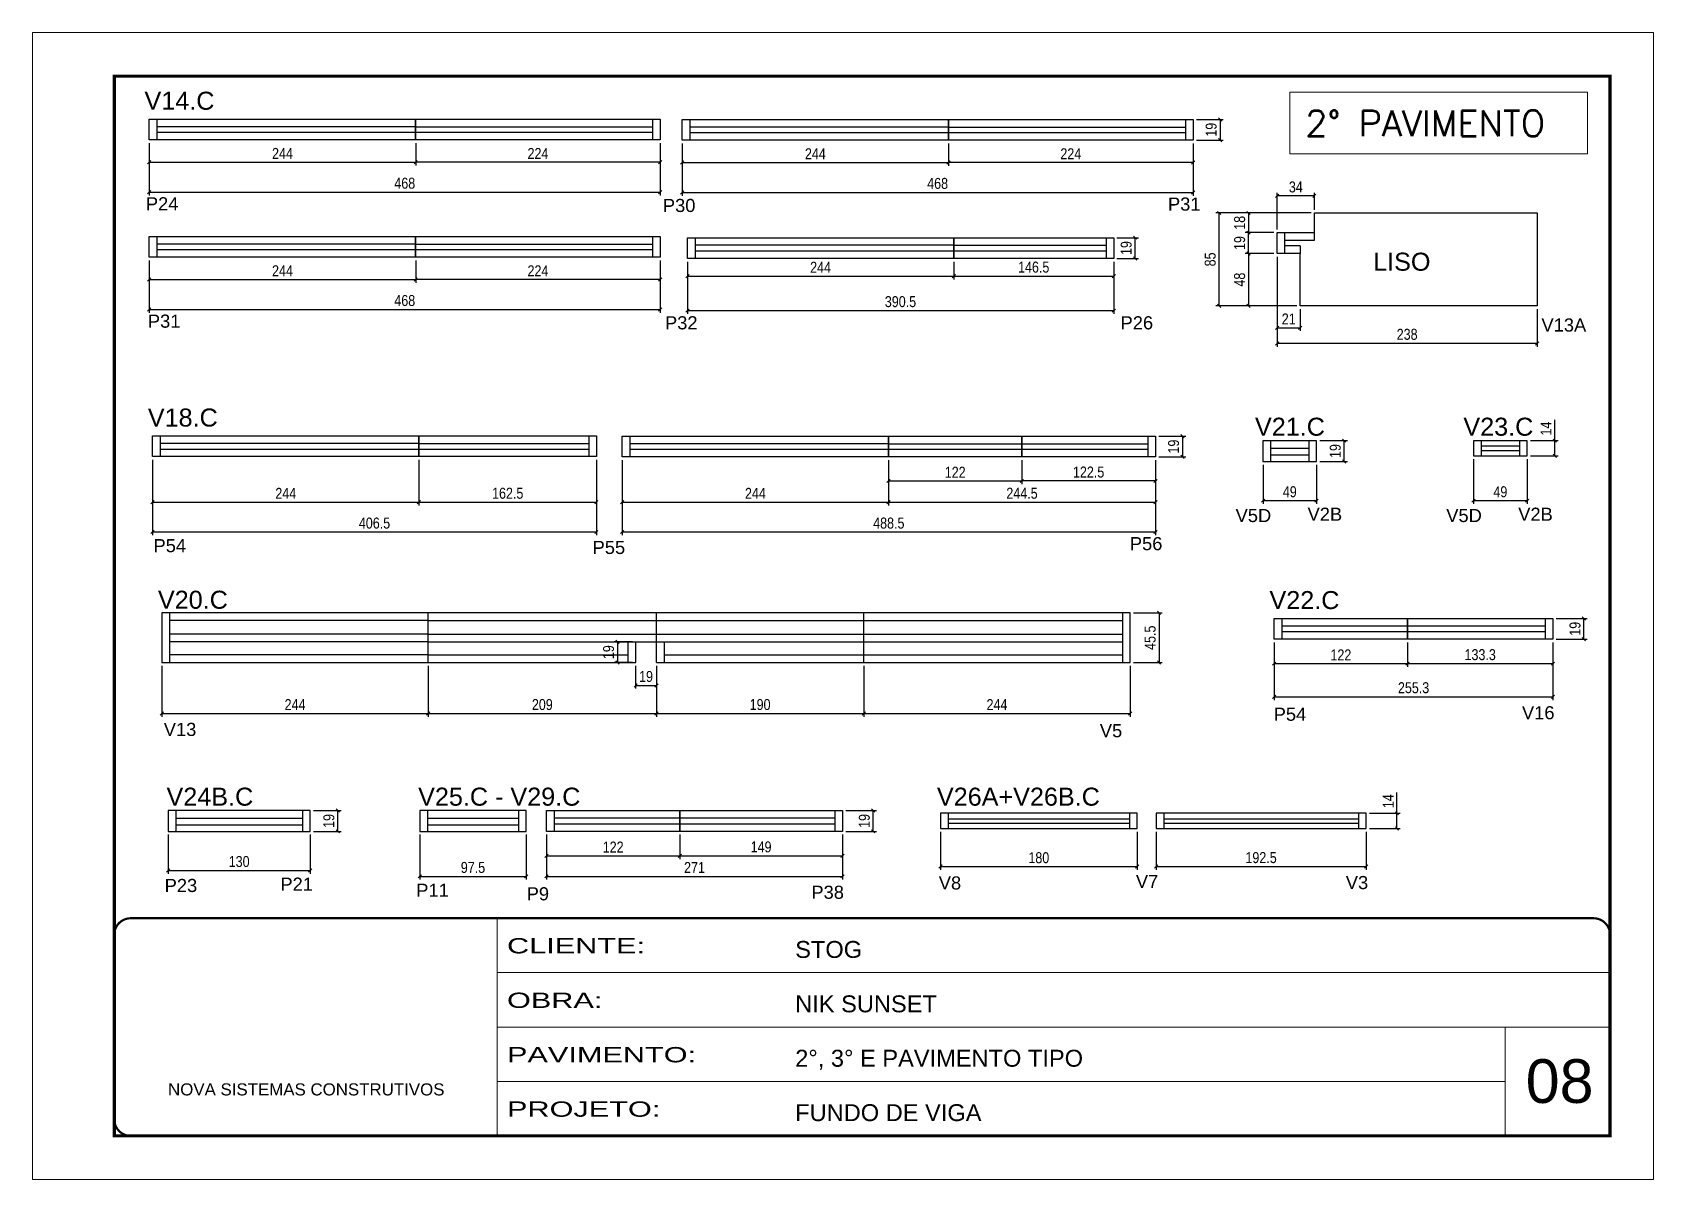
# Model space of a CAD drawing. Header units: millimetres. Extents: x 2437 to 8691, y -1523 to 4121.
# Drawn here: x 7206 to 8691, y 1922 to 2972 of the extents above; entities that cross this region are included whole.
import ezdxf

# ---------------------------------------------------------------- set-up
doc = ezdxf.new("R2010")
doc.units = ezdxf.units.MM
doc.linetypes.add('CONTINUO', pattern=[0])
doc.linetypes.add('DASHED', pattern=[0.75, 0.5, -0.25])
for name, color, linetype in [('5', 5, 'Continuous'), ('COTA', 241, 'Continuous'), ('NOMENCLATURA', 7, 'Continuous'), ('Painéis', 200, 'Continuous'), ('SARR_2.2x7', 40, 'Continuous'), ('SARR_EDITAR', 141, 'Continuous')]:
    doc.layers.add(name, color=color, linetype=linetype)
for name, color, linetype, lineweight in [('CARIMBO', 255, 'Continuous', 9), ('Folhas', 255, 'Continuous', 9), ('SARRAFO DE PRESSAO', 251, 'DASHED', 9), ('Texto Seção', 7, 'Continuous', 15)]:
    doc.layers.add(name, color=color, linetype=linetype, lineweight=lineweight)
doc.styles.add('ARIAL', font='arial.ttf')
doc.styles.add('COTA TECNICA', font='techl___.ttf', dxfattribs={"height": 10})
doc.styles.add('COTA TECNICA-50', font='techl___.ttf', dxfattribs={"height": 10})
doc.styles.add('REGUA-120', font='ROMANS.shx', dxfattribs={"height": 15})
doc.styles.get("Standard").update_dxf_attribs({"font": 'arial.ttf'})
doc.styles.add('Tecnologia', font='')
doc.styles.get('Tecnologia').set_extended_font_data('Forgotten Futurist')
doc.dimstyles.new('COTA PAINEL-50', dxfattribs={"dimtxt": 10, "dimasz": 3, "dimexe": 3, "dimexo": 3, "dimgap": 3, "dimtad": 1, "dimdec": 1, "dimzin": 12, "dimdsep": 46, "dimtxsty": 'COTA TECNICA-50', "dimblk1": 'OBLIQUE', "dimblk2": 'OBLIQUE', "dimsah": 1, "dimcen": 0.9, "dimclrd": 4, "dimclre": 4, "dimclrt": 240, "dimadec": 1, "dimazin": 3, "dimtfac": 1, "dimtdec": 1, "dimtmove": 0, "dimatfit": 3, "dimfxl": 1, "dimtolj": 1, "dimtzin": 12, "dimarcsym": 0})
doc.dimstyles.new('PAINEL', dxfattribs={"dimtxt": 10, "dimasz": 3, "dimexe": 3, "dimexo": 3, "dimgap": 3, "dimtad": 1, "dimdec": 1, "dimzin": 12, "dimdsep": 46, "dimtxsty": 'COTA TECNICA', "dimblk1": 'OBLIQUE', "dimblk2": 'OBLIQUE', "dimsah": 1, "dimcen": 0.9, "dimclrd": 4, "dimclre": 4, "dimclrt": 240, "dimadec": 1, "dimazin": 3, "dimtfac": 1, "dimtdec": 1, "dimtmove": 0, "dimatfit": 3, "dimfxl": 1, "dimtolj": 1, "dimtzin": 12, "dimarcsym": 0})

msp = doc.modelspace()

# ---------------------------------------------------------------- texts
at = {"layer": '5', "linetype": 'Continuous'}
for s, rotation, p in [('P24', 359.99996, (7309.77, 2809.44)), ('P30', 359.99996, (7783.33, 2807.91)), ('P31', 359.99996, (8246.02, 2809.18)), ('P31', 359.99996, (7311.6, 2702.01)), ('P32', 359.99996, (7785.29, 2700.48)), ('P26', 359.99996, (8202.6, 2700.48)), ('V13A', 0.00004, (8588.14, 2698.46)), ('V5D', 359.99996, (8307.97, 2524.09)), ('V2B', 359.99996, (8373.91, 2525.27)), ('V5D', 359.99996, (8500.92, 2524.09)), ('V2B', 359.99996, (8566.86, 2525.27)), ('P56', 359.99996, (8211.08, 2498.35)), ('P54', 359.99996, (7316.74, 2496.52)), ('P55', 359.99996, (7718.96, 2494.86)), ('P54', 359.99996, (8342.84, 2342.18)), ('V16', 359.99996, (8570.28, 2343.57)), ('V13', 359.99996, (7326.16, 2328.31)), ('V5', 359.99996, (8183.61, 2327.14)), ('P21', 359.99996, (7432.97, 2186.64)), ('V8', 359.99996, (8036.07, 2187.77)), ('V7', 359.99996, (8216.63, 2189.11)), ('V3', 359.99996, (8408.91, 2188.11)), ('P23', 359.99996, (7326.96, 2185.46)), ('P11', 359.99996, (7557.43, 2181.05)), ('P9', 359.99996, (7658.58, 2177.84)), ('P38', 359.99996, (7919.37, 2179.23))]:
    msp.add_text(s, height=12, rotation=rotation, dxfattribs=at).set_placement(p)
at = {"layer": 'CARIMBO', "style": 'ARIAL'}
msp.add_text('08', height=40, dxfattribs=at).set_placement((8573.7, 1992.41))
at = {"layer": 'NOMENCLATURA', "linetype": 'Continuous'}
for s, p in [('V14.C', (7308.5, 2901.5)), ('LISO', (8433.95, 2754.17)), ('V18.C', (7311.56, 2611.51)), ('V21.C', (8325.72, 2603.12)), ('V23.C', (8516.61, 2603.12)), ('V20.C', (7320.8, 2444.73)), ('V22.C', (8339.01, 2444.42)), ('V24B.C', (7328.68, 2264.49)), ('V25.C - V29.C', (7559.15, 2264.49)), ('V26A+V26B.C', (8034.37, 2264.49))]:
    msp.add_text(s, height=16.5, dxfattribs=at).set_placement(p)
at = {"layer": 'Texto Seção', "insert": (8371.75, 2877.17), "char_height": 23.7362, "width": 291.6403, "attachment_point": 7, "style": 'REGUA-120'}
msp.add_mtext('2° PAVIMENTO', dxfattribs=at)

# ---------------------------------------------------------------- blocks, each defined once
blk = doc.blocks.new('9999999999')
at = {"color": 30, "linetype": 'CONTINUO'}
for p, q in [((98564.6, 34230.2), (98564.6, 34429.4)), ((98564.6, 34379.6), (99584, 34379.6)), ((98564.6, 34329.8), (99488, 34329.8)), ((99584, 34329.8), (99488, 34329.8)), ((99488, 34329.8), (99488, 34230.2)), ((98564.6, 34280), (99488, 34280))]:
    blk.add_line(p, q, dxfattribs=at)
at = {"color": 30, "linetype": 'CONTINUO', "const_width": 2}
blk.add_lwpolyline([(99584, 34230.2), (99584, 34414.4, 0.414214), (99569, 34429.4), (98229, 34429.4, 0.414214), (98214, 34414.4), (98214, 34245.2, 0.414214), (98229, 34230.2), (99584, 34230.2)], format="xyb", dxfattribs=at)
at = {"layer": 'Folhas'}
blk.add_lwpolyline([(98139, 34190.2), (99624, 34190.2), (99624, 35240.2), (98139, 35240.2)], close=True, dxfattribs=at)
at = {"layer": 'Folhas', "color": 30, "const_width": 3}
blk.add_lwpolyline([(98214, 34230.2), (99584, 34230.2), (99584, 35200.2), (98214, 35200.2)], close=True, dxfattribs=at)
at = {"color": 7, "linetype": 'Continuous', "ltscale": 5, "style": 'ARIAL'}
for s, height, p in [('STOG', 15.48, (98837.7, 34393.1)), ('NIK SUNSET', 15.48, (98837.7, 34343.3)), ('2°, 3° E PAVIMENTO TIPO', 15.483, (98837.7, 34293.5)), ('NOVA SISTEMAS CONSTRUTIVOS', 11.059, (98263.2, 34267.2)), ('FUNDO DE VIGA', 15.483, (98837.7, 34243.7))]:
    blk.add_text(s, height=height, dxfattribs=at).set_placement(p)
at = {"layer": 'Folhas', "color": 7, "style": 'Tecnologia', "width": 1.5}
for s, p in [('CLIENTE:', (98573.7, 34397.2)), ('OBRA:', (98573.7, 34347.3)), ('PAVIMENTO:', (98573.7, 34297.5)), ('PROJETO:', (98573.7, 34247.7))]:
    blk.add_text(s, height=14, dxfattribs=at).set_placement(p)
blk = doc.blocks.new('_Oblique')
at = {"color": 0, "linetype": 'ByBlock', "lineweight": -2}
blk.add_line((-0.5, -0.5), (0.5, 0.5), dxfattribs=at)
blk = doc.blocks.new('*D88')
at = {"layer": 'COTA', "color": 4, "linetype": 'ByBlock', "lineweight": -2, "transparency": 16777216}
for p, q in [((7312.9, 2871), (7312.9, 2850.4)), ((7556.9, 2871), (7556.9, 2850.4)), ((7312.9, 2853.4), (7556.9, 2853.4))]:
    blk.add_line(p, q, dxfattribs=at)
at = {"layer": 'Defpoints', "color": 0, "linetype": 'ByBlock', "transparency": 16777216}
for p in [(7312.9, 2874), (7556.9, 2874), (7556.9, 2853.4)]:
    blk.add_point(p, dxfattribs=at)
at = {"layer": 'COTA', "color": 4, "linetype": 'ByBlock', "lineweight": -2, "transparency": 16777216, "xscale": 3, "yscale": 3, "zscale": 3, "rotation": 180}
blk.add_blockref('_Oblique', (7312.9, 2853.4), dxfattribs=at)
at = {"layer": 'COTA', "color": 4, "linetype": 'ByBlock', "lineweight": -2, "transparency": 16777216, "xscale": 3, "yscale": 3, "zscale": 3}
blk.add_blockref('_Oblique', (7556.9, 2853.4), dxfattribs=at)
at = {"layer": 'COTA', "color": 240, "linetype": 'ByBlock', "transparency": 16777216, "insert": (7434.9, 2861.5), "char_height": 10, "attachment_point": 5, "style": 'COTA TECNICA-50'}
blk.add_mtext('\\A1;244', dxfattribs=at)
blk = doc.blocks.new('*D55')
at = {"layer": 'COTA', "color": 4, "linetype": 'ByBlock', "lineweight": -2, "transparency": 16777216}
for p, q in [((7556.9, 2871), (7556.9, 2850.4)), ((7780.9, 2871), (7780.9, 2850.4)), ((7780.9, 2853.4), (7556.9, 2853.4))]:
    blk.add_line(p, q, dxfattribs=at)
at = {"layer": 'Defpoints', "color": 0, "linetype": 'ByBlock', "transparency": 16777216}
for p in [(7556.9, 2874), (7780.9, 2874), (7556.9, 2853.4)]:
    blk.add_point(p, dxfattribs=at)
at = {"layer": 'COTA', "color": 4, "linetype": 'ByBlock', "lineweight": -2, "transparency": 16777216, "xscale": 3, "yscale": 3, "zscale": 3, "rotation": 180}
blk.add_blockref('_Oblique', (7556.9, 2853.4), dxfattribs=at)
at = {"layer": 'COTA', "color": 4, "linetype": 'ByBlock', "lineweight": -2, "transparency": 16777216, "xscale": 3, "yscale": 3, "zscale": 3}
blk.add_blockref('_Oblique', (7780.9, 2853.4), dxfattribs=at)
at = {"layer": 'COTA', "color": 240, "linetype": 'ByBlock', "transparency": 16777216, "insert": (7668.9, 2861.5), "char_height": 10, "attachment_point": 5, "style": 'COTA TECNICA-50'}
blk.add_mtext('\\A1;224', dxfattribs=at)
blk = doc.blocks.new('*D135')
at = {"layer": 'COTA', "color": 4, "lineweight": -2, "transparency": 16777216}
for p, q in [((7312.9, 2871), (7312.9, 2823.1)), ((7780.9, 2871), (7780.9, 2823.1)), ((7312.9, 2826.1), (7780.9, 2826.1))]:
    blk.add_line(p, q, dxfattribs=at)
at = {"layer": 'Defpoints', "color": 0, "transparency": 16777216}
for p in [(7312.9, 2874), (7780.9, 2874), (7780.9, 2826.1)]:
    blk.add_point(p, dxfattribs=at)
at = {"layer": 'COTA', "color": 4, "lineweight": -2, "transparency": 16777216, "xscale": 3, "yscale": 3, "zscale": 3, "rotation": 180}
blk.add_blockref('_Oblique', (7312.9, 2826.1), dxfattribs=at)
at = {"layer": 'COTA', "color": 4, "lineweight": -2, "transparency": 16777216, "xscale": 3, "yscale": 3, "zscale": 3}
blk.add_blockref('_Oblique', (7780.9, 2826.1), dxfattribs=at)
at = {"layer": 'COTA', "color": 240, "transparency": 16777216, "insert": (7546.9, 2834.2), "char_height": 10, "attachment_point": 5, "style": 'COTA TECNICA'}
blk.add_mtext('\\A1;468', dxfattribs=at)
blk = doc.blocks.new('*D56')
at = {"layer": 'COTA', "color": 4, "linetype": 'ByBlock', "lineweight": -2, "transparency": 16777216}
for p, q in [((7801, 2870.7), (7801, 2850.1)), ((8045, 2870.7), (8045, 2850.1)), ((7801, 2853.1), (8045, 2853.1))]:
    blk.add_line(p, q, dxfattribs=at)
at = {"layer": 'Defpoints', "color": 0, "linetype": 'ByBlock', "transparency": 16777216}
for p in [(7801, 2873.7), (8045, 2873.7), (8045, 2853.1)]:
    blk.add_point(p, dxfattribs=at)
at = {"layer": 'COTA', "color": 4, "linetype": 'ByBlock', "lineweight": -2, "transparency": 16777216, "xscale": 3, "yscale": 3, "zscale": 3, "rotation": 180}
blk.add_blockref('_Oblique', (7801, 2853.1), dxfattribs=at)
at = {"layer": 'COTA', "color": 4, "linetype": 'ByBlock', "lineweight": -2, "transparency": 16777216, "xscale": 3, "yscale": 3, "zscale": 3}
blk.add_blockref('_Oblique', (8045, 2853.1), dxfattribs=at)
at = {"layer": 'COTA', "color": 240, "linetype": 'ByBlock', "transparency": 16777216, "insert": (7923, 2861.2), "char_height": 10, "attachment_point": 5, "style": 'COTA TECNICA-50'}
blk.add_mtext('\\A1;244', dxfattribs=at)
blk = doc.blocks.new('*D57')
at = {"layer": 'COTA', "color": 4, "linetype": 'ByBlock', "lineweight": -2, "transparency": 16777216}
for p, q in [((8045, 2870.7), (8045, 2850.1)), ((8269, 2870.7), (8269, 2850.1)), ((8269, 2853.1), (8045, 2853.1))]:
    blk.add_line(p, q, dxfattribs=at)
at = {"layer": 'Defpoints', "color": 0, "linetype": 'ByBlock', "transparency": 16777216}
for p in [(8045, 2873.7), (8269, 2873.7), (8045, 2853.1)]:
    blk.add_point(p, dxfattribs=at)
at = {"layer": 'COTA', "color": 4, "linetype": 'ByBlock', "lineweight": -2, "transparency": 16777216, "xscale": 3, "yscale": 3, "zscale": 3, "rotation": 180}
blk.add_blockref('_Oblique', (8045, 2853.1), dxfattribs=at)
at = {"layer": 'COTA', "color": 4, "linetype": 'ByBlock', "lineweight": -2, "transparency": 16777216, "xscale": 3, "yscale": 3, "zscale": 3}
blk.add_blockref('_Oblique', (8269, 2853.1), dxfattribs=at)
at = {"layer": 'COTA', "color": 240, "linetype": 'ByBlock', "transparency": 16777216, "insert": (8157, 2861.2), "char_height": 10, "attachment_point": 5, "style": 'COTA TECNICA-50'}
blk.add_mtext('\\A1;224', dxfattribs=at)
blk = doc.blocks.new('*D136')
at = {"layer": 'COTA', "color": 4, "lineweight": -2, "transparency": 16777216}
for p, q in [((7801, 2870.7), (7801, 2822.8)), ((8269, 2870.7), (8269, 2822.8)), ((7801, 2825.8), (8269, 2825.8))]:
    blk.add_line(p, q, dxfattribs=at)
at = {"layer": 'Defpoints', "color": 0, "transparency": 16777216}
for p in [(7801, 2873.7), (8269, 2873.7), (8269, 2825.8)]:
    blk.add_point(p, dxfattribs=at)
at = {"layer": 'COTA', "color": 4, "lineweight": -2, "transparency": 16777216, "xscale": 3, "yscale": 3, "zscale": 3, "rotation": 180}
blk.add_blockref('_Oblique', (7801, 2825.8), dxfattribs=at)
at = {"layer": 'COTA', "color": 4, "lineweight": -2, "transparency": 16777216, "xscale": 3, "yscale": 3, "zscale": 3}
blk.add_blockref('_Oblique', (8269, 2825.8), dxfattribs=at)
at = {"layer": 'COTA', "color": 240, "transparency": 16777216, "insert": (8035, 2834), "char_height": 10, "attachment_point": 5, "style": 'COTA TECNICA'}
blk.add_mtext('\\A1;468', dxfattribs=at)
blk = doc.blocks.new('*D58')
at = {"layer": 'COTA', "color": 4, "linetype": 'ByBlock', "lineweight": -2, "transparency": 16777216}
for p, q in [((7312.9, 2763.5), (7312.9, 2743)), ((7556.9, 2763.5), (7556.9, 2743)), ((7312.9, 2746), (7556.9, 2746))]:
    blk.add_line(p, q, dxfattribs=at)
at = {"layer": 'Defpoints', "color": 0, "linetype": 'ByBlock', "transparency": 16777216}
for p in [(7312.9, 2766.5), (7556.9, 2766.5), (7556.9, 2746)]:
    blk.add_point(p, dxfattribs=at)
at = {"layer": 'COTA', "color": 4, "linetype": 'ByBlock', "lineweight": -2, "transparency": 16777216, "xscale": 3, "yscale": 3, "zscale": 3, "rotation": 180}
blk.add_blockref('_Oblique', (7312.9, 2746), dxfattribs=at)
at = {"layer": 'COTA', "color": 4, "linetype": 'ByBlock', "lineweight": -2, "transparency": 16777216, "xscale": 3, "yscale": 3, "zscale": 3}
blk.add_blockref('_Oblique', (7556.9, 2746), dxfattribs=at)
at = {"layer": 'COTA', "color": 240, "linetype": 'ByBlock', "transparency": 16777216, "insert": (7434.9, 2754.1), "char_height": 10, "attachment_point": 5, "style": 'COTA TECNICA-50'}
blk.add_mtext('\\A1;244', dxfattribs=at)
blk = doc.blocks.new('*D59')
at = {"layer": 'COTA', "color": 4, "linetype": 'ByBlock', "lineweight": -2, "transparency": 16777216}
for p, q in [((7556.9, 2763.5), (7556.9, 2743)), ((7780.9, 2763.5), (7780.9, 2743)), ((7780.9, 2746), (7556.9, 2746))]:
    blk.add_line(p, q, dxfattribs=at)
at = {"layer": 'Defpoints', "color": 0, "linetype": 'ByBlock', "transparency": 16777216}
for p in [(7556.9, 2766.5), (7780.9, 2766.5), (7556.9, 2746)]:
    blk.add_point(p, dxfattribs=at)
at = {"layer": 'COTA', "color": 4, "linetype": 'ByBlock', "lineweight": -2, "transparency": 16777216, "xscale": 3, "yscale": 3, "zscale": 3, "rotation": 180}
blk.add_blockref('_Oblique', (7556.9, 2746), dxfattribs=at)
at = {"layer": 'COTA', "color": 4, "linetype": 'ByBlock', "lineweight": -2, "transparency": 16777216, "xscale": 3, "yscale": 3, "zscale": 3}
blk.add_blockref('_Oblique', (7780.9, 2746), dxfattribs=at)
at = {"layer": 'COTA', "color": 240, "linetype": 'ByBlock', "transparency": 16777216, "insert": (7668.9, 2754.1), "char_height": 10, "attachment_point": 5, "style": 'COTA TECNICA-50'}
blk.add_mtext('\\A1;224', dxfattribs=at)
blk = doc.blocks.new('*D137')
at = {"layer": 'COTA', "color": 4, "lineweight": -2, "transparency": 16777216}
for p, q in [((7312.9, 2763.5), (7312.9, 2715.7)), ((7780.9, 2763.5), (7780.9, 2715.7)), ((7312.9, 2718.7), (7780.9, 2718.7))]:
    blk.add_line(p, q, dxfattribs=at)
at = {"layer": 'Defpoints', "color": 0, "transparency": 16777216}
for p in [(7312.9, 2766.5), (7780.9, 2766.5), (7780.9, 2718.7)]:
    blk.add_point(p, dxfattribs=at)
at = {"layer": 'COTA', "color": 4, "lineweight": -2, "transparency": 16777216, "xscale": 3, "yscale": 3, "zscale": 3, "rotation": 180}
blk.add_blockref('_Oblique', (7312.9, 2718.7), dxfattribs=at)
at = {"layer": 'COTA', "color": 4, "lineweight": -2, "transparency": 16777216, "xscale": 3, "yscale": 3, "zscale": 3}
blk.add_blockref('_Oblique', (7780.9, 2718.7), dxfattribs=at)
at = {"layer": 'COTA', "color": 240, "transparency": 16777216, "insert": (7546.9, 2726.8), "char_height": 10, "attachment_point": 5, "style": 'COTA TECNICA'}
blk.add_mtext('\\A1;468', dxfattribs=at)
blk = doc.blocks.new('*D60')
at = {"layer": 'COTA', "color": 4, "linetype": 'ByBlock', "lineweight": -2, "transparency": 16777216}
for p, q in [((7805.8, 2762.4), (7805.8, 2746.2)), ((8049.8, 2762.4), (8049.8, 2746.2)), ((7805.8, 2749.2), (8049.8, 2749.2))]:
    blk.add_line(p, q, dxfattribs=at)
at = {"layer": 'Defpoints', "color": 0, "linetype": 'ByBlock', "transparency": 16777216}
for p in [(7805.8, 2765.4), (8049.8, 2765.4), (8049.8, 2749.2)]:
    blk.add_point(p, dxfattribs=at)
at = {"layer": 'COTA', "color": 4, "linetype": 'ByBlock', "lineweight": -2, "transparency": 16777216, "xscale": 3, "yscale": 3, "zscale": 3, "rotation": 180}
blk.add_blockref('_Oblique', (7805.8, 2749.2), dxfattribs=at)
at = {"layer": 'COTA', "color": 4, "linetype": 'ByBlock', "lineweight": -2, "transparency": 16777216, "xscale": 3, "yscale": 3, "zscale": 3}
blk.add_blockref('_Oblique', (8049.8, 2749.2), dxfattribs=at)
at = {"layer": 'COTA', "color": 240, "linetype": 'ByBlock', "transparency": 16777216, "insert": (7927.8, 2757.3), "char_height": 10, "attachment_point": 5, "style": 'COTA TECNICA-50'}
blk.add_mtext('\\A1;244', dxfattribs=at)
blk = doc.blocks.new('*D61')
at = {"layer": 'COTA', "color": 4, "linetype": 'ByBlock', "lineweight": -2, "transparency": 16777216}
for p, q in [((8049.8, 2762.4), (8049.8, 2746.2)), ((8196.3, 2762.4), (8196.3, 2746.2)), ((8049.8, 2749.2), (8196.3, 2749.2))]:
    blk.add_line(p, q, dxfattribs=at)
at = {"layer": 'Defpoints', "color": 0, "linetype": 'ByBlock', "transparency": 16777216}
for p in [(8049.8, 2765.4), (8196.3, 2765.4), (8196.3, 2749.2)]:
    blk.add_point(p, dxfattribs=at)
at = {"layer": 'COTA', "color": 4, "linetype": 'ByBlock', "lineweight": -2, "transparency": 16777216, "xscale": 3, "yscale": 3, "zscale": 3, "rotation": 180}
blk.add_blockref('_Oblique', (8049.8, 2749.2), dxfattribs=at)
at = {"layer": 'COTA', "color": 4, "linetype": 'ByBlock', "lineweight": -2, "transparency": 16777216, "xscale": 3, "yscale": 3, "zscale": 3}
blk.add_blockref('_Oblique', (8196.3, 2749.2), dxfattribs=at)
at = {"layer": 'COTA', "color": 240, "linetype": 'ByBlock', "transparency": 16777216, "insert": (8123, 2757.4), "char_height": 10, "attachment_point": 5, "style": 'COTA TECNICA-50'}
blk.add_mtext('\\A1;146.5', dxfattribs=at)
blk = doc.blocks.new('*D138')
at = {"layer": 'COTA', "color": 4, "lineweight": -2, "transparency": 16777216}
for p, q in [((7805.8, 2762.4), (7805.8, 2714.6)), ((8196.3, 2762.4), (8196.3, 2714.6)), ((7805.8, 2717.6), (8196.3, 2717.6))]:
    blk.add_line(p, q, dxfattribs=at)
at = {"layer": 'Defpoints', "color": 0, "transparency": 16777216}
for p in [(7805.8, 2765.4), (8196.3, 2765.4), (8196.3, 2717.6)]:
    blk.add_point(p, dxfattribs=at)
at = {"layer": 'COTA', "color": 4, "lineweight": -2, "transparency": 16777216, "xscale": 3, "yscale": 3, "zscale": 3, "rotation": 180}
blk.add_blockref('_Oblique', (7805.8, 2717.6), dxfattribs=at)
at = {"layer": 'COTA', "color": 4, "lineweight": -2, "transparency": 16777216, "xscale": 3, "yscale": 3, "zscale": 3}
blk.add_blockref('_Oblique', (8196.3, 2717.6), dxfattribs=at)
at = {"layer": 'COTA', "color": 240, "transparency": 16777216, "insert": (8001, 2725.8), "char_height": 10, "attachment_point": 5, "style": 'COTA TECNICA'}
blk.add_mtext('\\A1;390.5', dxfattribs=at)
blk = doc.blocks.new('*D139')
at = {"layer": 'COTA', "color": 4, "lineweight": -2, "transparency": 16777216}
for p, q in [((8272, 2892.7), (8296.7, 2892.7)), ((8293.7, 2892.7), (8293.7, 2873.7)), ((8272, 2873.7), (8296.7, 2873.7))]:
    blk.add_line(p, q, dxfattribs=at)
at = {"layer": 'Defpoints', "color": 0, "transparency": 16777216}
for p in [(8269, 2892.7), (8269, 2873.7), (8293.7, 2873.7)]:
    blk.add_point(p, dxfattribs=at)
at = {"layer": 'COTA', "color": 4, "lineweight": -2, "transparency": 16777216, "xscale": 3, "yscale": 3, "zscale": 3}
for p, rotation in [((8293.7, 2892.7), 90), ((8293.7, 2873.7), 270)]:
    blk.add_blockref('_Oblique', p, dxfattribs=dict(at, rotation=rotation))
at = {"layer": 'COTA', "color": 240, "transparency": 16777216, "insert": (8285.6, 2883.2), "char_height": 10, "attachment_point": 5, "rotation": 90, "style": 'COTA TECNICA-50'}
blk.add_mtext('\\A1;19', dxfattribs=at)
blk = doc.blocks.new('*D140')
at = {"layer": 'COTA', "color": 4, "lineweight": -2, "transparency": 16777216}
for p, q in [((8199.3, 2784.4), (8218.9, 2784.4)), ((8215.9, 2765.4), (8215.9, 2784.4)), ((8199.3, 2765.4), (8218.9, 2765.4))]:
    blk.add_line(p, q, dxfattribs=at)
at = {"layer": 'Defpoints', "color": 0, "transparency": 16777216}
for p in [(8196.3, 2784.4), (8215.9, 2784.4), (8196.3, 2765.4)]:
    blk.add_point(p, dxfattribs=at)
at = {"layer": 'COTA', "color": 4, "lineweight": -2, "transparency": 16777216, "xscale": 3, "yscale": 3, "zscale": 3}
for p, rotation in [((8215.9, 2784.4), 90), ((8215.9, 2765.4), 270)]:
    blk.add_blockref('_Oblique', p, dxfattribs=dict(at, rotation=rotation))
at = {"layer": 'COTA', "color": 240, "transparency": 16777216, "insert": (8207.8, 2774.9), "char_height": 10, "attachment_point": 5, "rotation": 90, "style": 'COTA TECNICA-50'}
blk.add_mtext('\\A1;19', dxfattribs=at)
blk = doc.blocks.new('*D62')
at = {"layer": 'COTA', "color": 4, "linetype": 'ByBlock', "lineweight": -2, "transparency": 16777216}
for p, q in [((7315.9, 2581), (7315.9, 2539.3)), ((7559.9, 2581), (7559.9, 2539.3)), ((7315.9, 2542.3), (7559.9, 2542.3))]:
    blk.add_line(p, q, dxfattribs=at)
at = {"layer": 'Defpoints', "color": 0, "linetype": 'ByBlock', "transparency": 16777216}
for p in [(7315.9, 2584), (7559.9, 2584), (7559.9, 2542.3)]:
    blk.add_point(p, dxfattribs=at)
at = {"layer": 'COTA', "color": 4, "linetype": 'ByBlock', "lineweight": -2, "transparency": 16777216, "xscale": 3, "yscale": 3, "zscale": 3, "rotation": 180}
blk.add_blockref('_Oblique', (7315.9, 2542.3), dxfattribs=at)
at = {"layer": 'COTA', "color": 4, "linetype": 'ByBlock', "lineweight": -2, "transparency": 16777216, "xscale": 3, "yscale": 3, "zscale": 3}
blk.add_blockref('_Oblique', (7559.9, 2542.3), dxfattribs=at)
at = {"layer": 'COTA', "color": 240, "linetype": 'ByBlock', "transparency": 16777216, "insert": (7437.9, 2550.4), "char_height": 10, "attachment_point": 5, "style": 'COTA TECNICA-50'}
blk.add_mtext('\\A1;244', dxfattribs=at)
blk = doc.blocks.new('*D63')
at = {"layer": 'COTA', "color": 4, "linetype": 'ByBlock', "lineweight": -2, "transparency": 16777216}
for p, q in [((7559.9, 2581), (7559.9, 2539.3)), ((7722.4, 2581), (7722.4, 2539.3)), ((7559.9, 2542.3), (7722.4, 2542.3))]:
    blk.add_line(p, q, dxfattribs=at)
at = {"layer": 'Defpoints', "color": 0, "linetype": 'ByBlock', "transparency": 16777216}
for p in [(7559.9, 2584), (7722.4, 2584), (7722.4, 2542.3)]:
    blk.add_point(p, dxfattribs=at)
at = {"layer": 'COTA', "color": 4, "linetype": 'ByBlock', "lineweight": -2, "transparency": 16777216, "xscale": 3, "yscale": 3, "zscale": 3, "rotation": 180}
blk.add_blockref('_Oblique', (7559.9, 2542.3), dxfattribs=at)
at = {"layer": 'COTA', "color": 4, "linetype": 'ByBlock', "lineweight": -2, "transparency": 16777216, "xscale": 3, "yscale": 3, "zscale": 3}
blk.add_blockref('_Oblique', (7722.4, 2542.3), dxfattribs=at)
at = {"layer": 'COTA', "color": 240, "linetype": 'ByBlock', "transparency": 16777216, "insert": (7641.2, 2550.4), "char_height": 10, "attachment_point": 5, "style": 'COTA TECNICA-50'}
blk.add_mtext('\\A1;162.5', dxfattribs=at)
blk = doc.blocks.new('*D141')
at = {"layer": 'COTA', "color": 4, "lineweight": -2, "transparency": 16777216}
for p, q in [((7315.9, 2581), (7315.9, 2512)), ((7722.4, 2581), (7722.4, 2512)), ((7315.9, 2515), (7722.4, 2515))]:
    blk.add_line(p, q, dxfattribs=at)
at = {"layer": 'Defpoints', "color": 0, "transparency": 16777216}
for p in [(7315.9, 2584), (7722.4, 2584), (7722.4, 2515)]:
    blk.add_point(p, dxfattribs=at)
at = {"layer": 'COTA', "color": 4, "lineweight": -2, "transparency": 16777216, "xscale": 3, "yscale": 3, "zscale": 3, "rotation": 180}
blk.add_blockref('_Oblique', (7315.9, 2515), dxfattribs=at)
at = {"layer": 'COTA', "color": 4, "lineweight": -2, "transparency": 16777216, "xscale": 3, "yscale": 3, "zscale": 3}
blk.add_blockref('_Oblique', (7722.4, 2515), dxfattribs=at)
at = {"layer": 'COTA', "color": 240, "transparency": 16777216, "insert": (7519.2, 2523.1), "char_height": 10, "attachment_point": 5, "style": 'COTA TECNICA'}
blk.add_mtext('\\A1;406.5', dxfattribs=at)
blk = doc.blocks.new('*D64')
at = {"layer": 'COTA', "color": 4, "linetype": 'ByBlock', "lineweight": -2, "transparency": 16777216}
for p, q in [((7990.1, 2580.7), (7990.1, 2539.3)), ((8234.6, 2580.7), (8234.6, 2539.3)), ((7990.1, 2542.3), (8234.6, 2542.3))]:
    blk.add_line(p, q, dxfattribs=at)
at = {"layer": 'Defpoints', "color": 0, "linetype": 'ByBlock', "transparency": 16777216}
for p in [(7990.1, 2583.7), (8234.6, 2583.7), (8234.6, 2542.3)]:
    blk.add_point(p, dxfattribs=at)
at = {"layer": 'COTA', "color": 4, "linetype": 'ByBlock', "lineweight": -2, "transparency": 16777216, "xscale": 3, "yscale": 3, "zscale": 3, "rotation": 180}
blk.add_blockref('_Oblique', (7990.1, 2542.3), dxfattribs=at)
at = {"layer": 'COTA', "color": 4, "linetype": 'ByBlock', "lineweight": -2, "transparency": 16777216, "xscale": 3, "yscale": 3, "zscale": 3}
blk.add_blockref('_Oblique', (8234.6, 2542.3), dxfattribs=at)
at = {"layer": 'COTA', "color": 240, "linetype": 'ByBlock', "transparency": 16777216, "insert": (8112.3, 2550.4), "char_height": 10, "attachment_point": 5, "style": 'COTA TECNICA-50'}
blk.add_mtext('\\A1;244.5', dxfattribs=at)
blk = doc.blocks.new('*D65')
at = {"layer": 'COTA', "color": 4, "linetype": 'ByBlock', "lineweight": -2, "transparency": 16777216}
for p, q in [((7746.1, 2580.7), (7746.1, 2539.3)), ((7990.1, 2580.7), (7990.1, 2539.3)), ((7746.1, 2542.3), (7990.1, 2542.3))]:
    blk.add_line(p, q, dxfattribs=at)
at = {"layer": 'Defpoints', "color": 0, "linetype": 'ByBlock', "transparency": 16777216}
for p in [(7746.1, 2583.7), (7990.1, 2583.7), (7990.1, 2542.3)]:
    blk.add_point(p, dxfattribs=at)
at = {"layer": 'COTA', "color": 4, "linetype": 'ByBlock', "lineweight": -2, "transparency": 16777216, "xscale": 3, "yscale": 3, "zscale": 3, "rotation": 180}
blk.add_blockref('_Oblique', (7746.1, 2542.3), dxfattribs=at)
at = {"layer": 'COTA', "color": 4, "linetype": 'ByBlock', "lineweight": -2, "transparency": 16777216, "xscale": 3, "yscale": 3, "zscale": 3}
blk.add_blockref('_Oblique', (7990.1, 2542.3), dxfattribs=at)
at = {"layer": 'COTA', "color": 240, "linetype": 'ByBlock', "transparency": 16777216, "insert": (7868.1, 2550.4), "char_height": 10, "attachment_point": 5, "style": 'COTA TECNICA-50'}
blk.add_mtext('\\A1;244', dxfattribs=at)
blk = doc.blocks.new('*D66')
at = {"layer": 'COTA', "color": 4, "linetype": 'ByBlock', "lineweight": -2, "transparency": 16777216}
for p, q in [((7990.1, 2580.7), (7990.1, 2558.7)), ((8112.1, 2580.7), (8112.1, 2558.7)), ((7990.1, 2561.7), (8112.1, 2561.7))]:
    blk.add_line(p, q, dxfattribs=at)
at = {"layer": 'Defpoints', "color": 0, "linetype": 'ByBlock', "transparency": 16777216}
for p in [(7990.1, 2583.7), (8112.1, 2583.7), (8112.1, 2561.7)]:
    blk.add_point(p, dxfattribs=at)
at = {"layer": 'COTA', "color": 4, "linetype": 'ByBlock', "lineweight": -2, "transparency": 16777216, "xscale": 3, "yscale": 3, "zscale": 3, "rotation": 180}
blk.add_blockref('_Oblique', (7990.1, 2561.7), dxfattribs=at)
at = {"layer": 'COTA', "color": 4, "linetype": 'ByBlock', "lineweight": -2, "transparency": 16777216, "xscale": 3, "yscale": 3, "zscale": 3}
blk.add_blockref('_Oblique', (8112.1, 2561.7), dxfattribs=at)
at = {"layer": 'COTA', "color": 240, "linetype": 'ByBlock', "transparency": 16777216, "insert": (8051.1, 2569.7), "char_height": 10, "attachment_point": 5, "style": 'COTA TECNICA-50'}
blk.add_mtext('\\A1;122', dxfattribs=at)
blk = doc.blocks.new('*D67')
at = {"layer": 'COTA', "color": 4, "linetype": 'ByBlock', "lineweight": -2, "transparency": 16777216}
for p, q in [((8112.1, 2580.7), (8112.1, 2558.7)), ((8234.6, 2580.7), (8234.6, 2558.7)), ((8234.6, 2561.7), (8112.1, 2561.7))]:
    blk.add_line(p, q, dxfattribs=at)
at = {"layer": 'Defpoints', "color": 0, "linetype": 'ByBlock', "transparency": 16777216}
for p in [(8112.1, 2583.7), (8234.6, 2583.7), (8112.1, 2561.7)]:
    blk.add_point(p, dxfattribs=at)
at = {"layer": 'COTA', "color": 4, "linetype": 'ByBlock', "lineweight": -2, "transparency": 16777216, "xscale": 3, "yscale": 3, "zscale": 3, "rotation": 180}
blk.add_blockref('_Oblique', (8112.1, 2561.7), dxfattribs=at)
at = {"layer": 'COTA', "color": 4, "linetype": 'ByBlock', "lineweight": -2, "transparency": 16777216, "xscale": 3, "yscale": 3, "zscale": 3}
blk.add_blockref('_Oblique', (8234.6, 2561.7), dxfattribs=at)
at = {"layer": 'COTA', "color": 240, "linetype": 'ByBlock', "transparency": 16777216, "insert": (8173.3, 2569.8), "char_height": 10, "attachment_point": 5, "style": 'COTA TECNICA-50'}
blk.add_mtext('\\A1;122.5', dxfattribs=at)
blk = doc.blocks.new('*D98')
at = {"layer": 'COTA', "color": 4, "lineweight": -2, "transparency": 16777216}
for p, q in [((7746.1, 2580.7), (7746.1, 2512)), ((8234.6, 2580.7), (8234.6, 2512)), ((7746.1, 2515), (8234.6, 2515))]:
    blk.add_line(p, q, dxfattribs=at)
at = {"layer": 'Defpoints', "color": 0, "transparency": 16777216}
for p in [(7746.1, 2583.7), (8234.6, 2583.7), (8234.6, 2515)]:
    blk.add_point(p, dxfattribs=at)
at = {"layer": 'COTA', "color": 4, "lineweight": -2, "transparency": 16777216, "xscale": 3, "yscale": 3, "zscale": 3, "rotation": 180}
blk.add_blockref('_Oblique', (7746.1, 2515), dxfattribs=at)
at = {"layer": 'COTA', "color": 4, "lineweight": -2, "transparency": 16777216, "xscale": 3, "yscale": 3, "zscale": 3}
blk.add_blockref('_Oblique', (8234.6, 2515), dxfattribs=at)
at = {"layer": 'COTA', "color": 240, "transparency": 16777216, "insert": (7990.3, 2523.1), "char_height": 10, "attachment_point": 5, "style": 'COTA TECNICA'}
blk.add_mtext('\\A1;488.5', dxfattribs=at)
blk = doc.blocks.new('*D99')
at = {"layer": 'COTA', "color": 4, "lineweight": -2, "transparency": 16777216}
for p, q in [((8237.6, 2602.7), (8262.3, 2602.7)), ((8259.3, 2602.7), (8259.3, 2583.7)), ((8237.6, 2583.7), (8262.3, 2583.7))]:
    blk.add_line(p, q, dxfattribs=at)
at = {"layer": 'Defpoints', "color": 0, "transparency": 16777216}
for p in [(8234.6, 2602.7), (8234.6, 2583.7), (8259.3, 2583.7)]:
    blk.add_point(p, dxfattribs=at)
at = {"layer": 'COTA', "color": 4, "lineweight": -2, "transparency": 16777216, "xscale": 3, "yscale": 3, "zscale": 3}
for p, rotation in [((8259.3, 2602.7), 90), ((8259.3, 2583.7), 270)]:
    blk.add_blockref('_Oblique', p, dxfattribs=dict(at, rotation=rotation))
at = {"layer": 'COTA', "color": 240, "transparency": 16777216, "insert": (8251.2, 2593.2), "char_height": 10, "attachment_point": 5, "rotation": 90, "style": 'COTA TECNICA-50'}
blk.add_mtext('\\A1;19', dxfattribs=at)
blk = doc.blocks.new('*D12')
at = {"layer": 'COTA', "color": 4, "lineweight": -2, "transparency": 16777216}
for p, q in [((7324.4, 2392.5), (7324.4, 2345.9)), ((7568.4, 2392.5), (7568.4, 2345.9)), ((7324.4, 2348.9), (7568.4, 2348.9))]:
    blk.add_line(p, q, dxfattribs=at)
at = {"layer": 'Defpoints', "color": 0, "transparency": 16777216}
for p in [(7324.4, 2395.5), (7568.4, 2395.5), (7568.4, 2348.9)]:
    blk.add_point(p, dxfattribs=at)
at = {"layer": 'COTA', "color": 4, "lineweight": -2, "transparency": 16777216, "xscale": 3, "yscale": 3, "zscale": 3, "rotation": 180}
blk.add_blockref('_Oblique', (7324.4, 2348.9), dxfattribs=at)
at = {"layer": 'COTA', "color": 4, "lineweight": -2, "transparency": 16777216, "xscale": 3, "yscale": 3, "zscale": 3}
blk.add_blockref('_Oblique', (7568.4, 2348.9), dxfattribs=at)
at = {"layer": 'COTA', "color": 240, "transparency": 16777216, "insert": (7446.4, 2357), "char_height": 10, "attachment_point": 5, "style": 'COTA TECNICA'}
blk.add_mtext('\\A1;244', dxfattribs=at)
blk = doc.blocks.new('*D13')
at = {"layer": 'COTA', "color": 4, "lineweight": -2, "transparency": 16777216}
for p, q in [((7568.4, 2392.5), (7568.4, 2345.9)), ((7777.4, 2392.5), (7777.4, 2345.9)), ((7568.4, 2348.9), (7777.4, 2348.9))]:
    blk.add_line(p, q, dxfattribs=at)
at = {"layer": 'Defpoints', "color": 0, "transparency": 16777216}
for p in [(7568.4, 2395.5), (7777.4, 2395.5), (7777.4, 2348.9)]:
    blk.add_point(p, dxfattribs=at)
at = {"layer": 'COTA', "color": 4, "lineweight": -2, "transparency": 16777216, "xscale": 3, "yscale": 3, "zscale": 3, "rotation": 180}
blk.add_blockref('_Oblique', (7568.4, 2348.9), dxfattribs=at)
at = {"layer": 'COTA', "color": 4, "lineweight": -2, "transparency": 16777216, "xscale": 3, "yscale": 3, "zscale": 3}
blk.add_blockref('_Oblique', (7777.4, 2348.9), dxfattribs=at)
at = {"layer": 'COTA', "color": 240, "transparency": 16777216, "insert": (7672.9, 2357), "char_height": 10, "attachment_point": 5, "style": 'COTA TECNICA'}
blk.add_mtext('\\A1;209', dxfattribs=at)
blk = doc.blocks.new('*D105')
at = {"layer": 'COTA', "color": 4, "lineweight": -2, "transparency": 16777216}
for p, q in [((7967.4, 2392.5), (7967.4, 2345.9)), ((8211.4, 2392.5), (8211.4, 2345.9)), ((7967.4, 2348.9), (8211.4, 2348.9))]:
    blk.add_line(p, q, dxfattribs=at)
at = {"layer": 'Defpoints', "color": 0, "transparency": 16777216}
for p in [(7967.4, 2395.5), (8211.4, 2395.5), (8211.4, 2348.9)]:
    blk.add_point(p, dxfattribs=at)
at = {"layer": 'COTA', "color": 4, "lineweight": -2, "transparency": 16777216, "xscale": 3, "yscale": 3, "zscale": 3, "rotation": 180}
blk.add_blockref('_Oblique', (7967.4, 2348.9), dxfattribs=at)
at = {"layer": 'COTA', "color": 4, "lineweight": -2, "transparency": 16777216, "xscale": 3, "yscale": 3, "zscale": 3}
blk.add_blockref('_Oblique', (8211.4, 2348.9), dxfattribs=at)
at = {"layer": 'COTA', "color": 240, "transparency": 16777216, "insert": (8089.4, 2357), "char_height": 10, "attachment_point": 5, "style": 'COTA TECNICA'}
blk.add_mtext('\\A1;244', dxfattribs=at)
blk = doc.blocks.new('*D14')
at = {"layer": 'COTA', "color": 4, "lineweight": -2, "transparency": 16777216}
for p, q in [((7777.4, 2392.5), (7777.4, 2345.9)), ((7967.4, 2392.5), (7967.4, 2345.9)), ((7777.4, 2348.9), (7967.4, 2348.9))]:
    blk.add_line(p, q, dxfattribs=at)
at = {"layer": 'Defpoints', "color": 0, "transparency": 16777216}
for p in [(7777.4, 2395.5), (7967.4, 2395.5), (7967.4, 2348.9)]:
    blk.add_point(p, dxfattribs=at)
at = {"layer": 'COTA', "color": 4, "lineweight": -2, "transparency": 16777216, "xscale": 3, "yscale": 3, "zscale": 3, "rotation": 180}
blk.add_blockref('_Oblique', (7777.4, 2348.9), dxfattribs=at)
at = {"layer": 'COTA', "color": 4, "lineweight": -2, "transparency": 16777216, "xscale": 3, "yscale": 3, "zscale": 3}
blk.add_blockref('_Oblique', (7967.4, 2348.9), dxfattribs=at)
at = {"layer": 'COTA', "color": 240, "transparency": 16777216, "insert": (7872.4, 2357), "char_height": 10, "attachment_point": 5, "style": 'COTA TECNICA-50'}
blk.add_mtext('\\A1;190', dxfattribs=at)
blk = doc.blocks.new('*D106')
at = {"layer": 'COTA', "color": 4, "lineweight": -2, "transparency": 16777216}
for p, q in [((7755.4, 2414.5), (7738.7, 2414.5)), ((7741.7, 2414.5), (7741.7, 2395.5)), ((7755.4, 2395.5), (7738.7, 2395.5))]:
    blk.add_line(p, q, dxfattribs=at)
at = {"layer": 'Defpoints', "color": 0, "transparency": 16777216}
for p in [(7758.4, 2414.5), (7741.7, 2395.5), (7758.4, 2395.5)]:
    blk.add_point(p, dxfattribs=at)
at = {"layer": 'COTA', "color": 4, "lineweight": -2, "transparency": 16777216, "xscale": 3, "yscale": 3, "zscale": 3}
for p, rotation in [((7741.7, 2414.5), 90), ((7741.7, 2395.5), 270)]:
    blk.add_blockref('_Oblique', p, dxfattribs=dict(at, rotation=rotation))
at = {"layer": 'COTA', "color": 240, "transparency": 16777216, "insert": (7733.6, 2405), "char_height": 10, "attachment_point": 5, "rotation": 90, "style": 'COTA TECNICA-50'}
blk.add_mtext('\\A1;19', dxfattribs=at)
blk = doc.blocks.new('*D107')
at = {"layer": 'COTA', "color": 4, "lineweight": -2, "transparency": 16777216}
for p, q in [((7758.4, 2392.5), (7758.4, 2371.6)), ((7777.4, 2392.5), (7777.4, 2371.6)), ((7758.4, 2374.6), (7777.4, 2374.6))]:
    blk.add_line(p, q, dxfattribs=at)
at = {"layer": 'Defpoints', "color": 0, "transparency": 16777216}
for p in [(7758.4, 2395.5), (7777.4, 2395.5), (7777.4, 2374.6)]:
    blk.add_point(p, dxfattribs=at)
at = {"layer": 'COTA', "color": 4, "lineweight": -2, "transparency": 16777216, "xscale": 3, "yscale": 3, "zscale": 3, "rotation": 180}
blk.add_blockref('_Oblique', (7758.4, 2374.6), dxfattribs=at)
at = {"layer": 'COTA', "color": 4, "lineweight": -2, "transparency": 16777216, "xscale": 3, "yscale": 3, "zscale": 3}
blk.add_blockref('_Oblique', (7777.4, 2374.6), dxfattribs=at)
at = {"layer": 'COTA', "color": 240, "transparency": 16777216, "insert": (7767.9, 2382.7), "char_height": 10, "attachment_point": 5, "style": 'COTA TECNICA-50'}
blk.add_mtext('\\A1;19', dxfattribs=at)
blk = doc.blocks.new('*D157')
at = {"layer": 'COTA', "color": 4, "linetype": 'ByBlock', "lineweight": -2, "transparency": 16777216}
for p, q in [((8333.1, 2576.6), (8333.1, 2540.7)), ((8382.1, 2576.6), (8382.1, 2540.7)), ((8333.1, 2543.7), (8382.1, 2543.7))]:
    blk.add_line(p, q, dxfattribs=at)
at = {"layer": 'Defpoints', "color": 0, "linetype": 'ByBlock', "transparency": 16777216}
for p in [(8333.1, 2579.6), (8382.1, 2579.6), (8382.1, 2543.7)]:
    blk.add_point(p, dxfattribs=at)
at = {"layer": 'COTA', "color": 4, "linetype": 'ByBlock', "lineweight": -2, "transparency": 16777216, "xscale": 3, "yscale": 3, "zscale": 3, "rotation": 180}
blk.add_blockref('_Oblique', (8333.1, 2543.7), dxfattribs=at)
at = {"layer": 'COTA', "color": 4, "linetype": 'ByBlock', "lineweight": -2, "transparency": 16777216, "xscale": 3, "yscale": 3, "zscale": 3}
blk.add_blockref('_Oblique', (8382.1, 2543.7), dxfattribs=at)
at = {"layer": 'COTA', "color": 240, "linetype": 'ByBlock', "transparency": 16777216, "insert": (8357.6, 2551.8), "char_height": 10, "attachment_point": 5, "style": 'COTA TECNICA-50'}
blk.add_mtext('\\A1;49', dxfattribs=at)
blk = doc.blocks.new('*D158')
at = {"layer": 'COTA', "color": 4, "lineweight": -2, "transparency": 16777216}
for p, q in [((8385.1, 2598.6), (8410.4, 2598.6)), ((8407.4, 2579.6), (8407.4, 2598.6)), ((8385.1, 2579.6), (8410.4, 2579.6))]:
    blk.add_line(p, q, dxfattribs=at)
at = {"layer": 'Defpoints', "color": 0, "transparency": 16777216}
for p in [(8382.1, 2598.6), (8407.4, 2598.6), (8382.1, 2579.6)]:
    blk.add_point(p, dxfattribs=at)
at = {"layer": 'COTA', "color": 4, "lineweight": -2, "transparency": 16777216, "xscale": 3, "yscale": 3, "zscale": 3}
for p, rotation in [((8407.4, 2598.6), 90), ((8407.4, 2579.6), 270)]:
    blk.add_blockref('_Oblique', p, dxfattribs=dict(at, rotation=rotation))
at = {"layer": 'COTA', "color": 240, "transparency": 16777216, "insert": (8399.3, 2589.1), "char_height": 10, "attachment_point": 5, "rotation": 90, "style": 'COTA TECNICA'}
blk.add_mtext('\\A1;19', dxfattribs=at)
blk = doc.blocks.new('*D89')
at = {"layer": 'COTA', "color": 4, "lineweight": -2, "transparency": 16777216}
for p, q in [((8601.7, 2435.9), (8629.9, 2435.9)), ((8626.9, 2416.9), (8626.9, 2435.9)), ((8601.7, 2416.9), (8629.9, 2416.9))]:
    blk.add_line(p, q, dxfattribs=at)
at = {"layer": 'Defpoints', "color": 0, "transparency": 16777216}
for p in [(8598.7, 2435.9), (8626.9, 2435.9), (8598.7, 2416.9)]:
    blk.add_point(p, dxfattribs=at)
at = {"layer": 'COTA', "color": 4, "lineweight": -2, "transparency": 16777216, "xscale": 3, "yscale": 3, "zscale": 3}
for p, rotation in [((8626.9, 2435.9), 90), ((8626.9, 2416.9), 270)]:
    blk.add_blockref('_Oblique', p, dxfattribs=dict(at, rotation=rotation))
at = {"layer": 'COTA', "color": 240, "transparency": 16777216, "insert": (8618.9, 2426.4), "char_height": 10, "attachment_point": 5, "rotation": 90, "style": 'COTA TECNICA'}
blk.add_mtext('\\A1;19', dxfattribs=at)
blk = doc.blocks.new('*D90')
at = {"layer": 'COTA', "color": 4, "linetype": 'ByBlock', "lineweight": -2, "transparency": 16777216}
for p, q in [((8343.4, 2413.9), (8343.4, 2391.5)), ((8465.4, 2413.9), (8465.4, 2391.5)), ((8343.4, 2394.5), (8465.4, 2394.5))]:
    blk.add_line(p, q, dxfattribs=at)
at = {"layer": 'Defpoints', "color": 0, "linetype": 'ByBlock', "transparency": 16777216}
for p in [(8343.4, 2416.9), (8465.4, 2416.9), (8465.4, 2394.5)]:
    blk.add_point(p, dxfattribs=at)
at = {"layer": 'COTA', "color": 4, "linetype": 'ByBlock', "lineweight": -2, "transparency": 16777216, "xscale": 3, "yscale": 3, "zscale": 3, "rotation": 180}
blk.add_blockref('_Oblique', (8343.4, 2394.5), dxfattribs=at)
at = {"layer": 'COTA', "color": 4, "linetype": 'ByBlock', "lineweight": -2, "transparency": 16777216, "xscale": 3, "yscale": 3, "zscale": 3}
blk.add_blockref('_Oblique', (8465.4, 2394.5), dxfattribs=at)
at = {"layer": 'COTA', "color": 240, "linetype": 'ByBlock', "transparency": 16777216, "insert": (8404.4, 2402.5), "char_height": 10, "attachment_point": 5, "style": 'COTA TECNICA-50'}
blk.add_mtext('\\A1;122', dxfattribs=at)
blk = doc.blocks.new('*D91')
at = {"layer": 'COTA', "color": 4, "linetype": 'ByBlock', "lineweight": -2, "transparency": 16777216}
for p, q in [((8465.4, 2413.9), (8465.4, 2391.5)), ((8598.7, 2413.9), (8598.7, 2391.5)), ((8465.4, 2394.5), (8598.7, 2394.5))]:
    blk.add_line(p, q, dxfattribs=at)
at = {"layer": 'Defpoints', "color": 0, "linetype": 'ByBlock', "transparency": 16777216}
for p in [(8465.4, 2416.9), (8598.7, 2416.9), (8598.7, 2394.5)]:
    blk.add_point(p, dxfattribs=at)
at = {"layer": 'COTA', "color": 4, "linetype": 'ByBlock', "lineweight": -2, "transparency": 16777216, "xscale": 3, "yscale": 3, "zscale": 3, "rotation": 180}
blk.add_blockref('_Oblique', (8465.4, 2394.5), dxfattribs=at)
at = {"layer": 'COTA', "color": 4, "linetype": 'ByBlock', "lineweight": -2, "transparency": 16777216, "xscale": 3, "yscale": 3, "zscale": 3}
blk.add_blockref('_Oblique', (8598.7, 2394.5), dxfattribs=at)
at = {"layer": 'COTA', "color": 240, "linetype": 'ByBlock', "transparency": 16777216, "insert": (8532, 2402.7), "char_height": 10, "attachment_point": 5, "style": 'COTA TECNICA-50'}
blk.add_mtext('\\A1;133.3', dxfattribs=at)
blk = doc.blocks.new('*D159')
at = {"layer": 'COTA', "color": 4, "lineweight": -2, "transparency": 16777216}
for p, q in [((8343.4, 2413.9), (8343.4, 2361.1)), ((8598.7, 2413.9), (8598.7, 2361.1)), ((8343.4, 2364.1), (8598.7, 2364.1))]:
    blk.add_line(p, q, dxfattribs=at)
at = {"layer": 'Defpoints', "color": 0, "transparency": 16777216}
for p in [(8343.4, 2416.9), (8598.7, 2416.9), (8598.7, 2364.1)]:
    blk.add_point(p, dxfattribs=at)
at = {"layer": 'COTA', "color": 4, "lineweight": -2, "transparency": 16777216, "xscale": 3, "yscale": 3, "zscale": 3, "rotation": 180}
blk.add_blockref('_Oblique', (8343.4, 2364.1), dxfattribs=at)
at = {"layer": 'COTA', "color": 4, "lineweight": -2, "transparency": 16777216, "xscale": 3, "yscale": 3, "zscale": 3}
blk.add_blockref('_Oblique', (8598.7, 2364.1), dxfattribs=at)
at = {"layer": 'COTA', "color": 240, "transparency": 16777216, "insert": (8471, 2372.4), "char_height": 10, "attachment_point": 5, "style": 'COTA TECNICA'}
blk.add_mtext('\\A1;255.3', dxfattribs=at)
blk = doc.blocks.new('*D160')
at = {"layer": 'COTA', "color": 4, "lineweight": -2, "transparency": 16777216}
for p, q in [((8214.4, 2441), (8240.8, 2441)), ((8237.8, 2441), (8237.8, 2395.5)), ((8214.4, 2395.5), (8240.8, 2395.5))]:
    blk.add_line(p, q, dxfattribs=at)
at = {"layer": 'Defpoints', "color": 0, "transparency": 16777216}
for p in [(8211.4, 2441), (8211.4, 2395.5), (8237.8, 2395.5)]:
    blk.add_point(p, dxfattribs=at)
at = {"layer": 'COTA', "color": 4, "lineweight": -2, "transparency": 16777216, "xscale": 3, "yscale": 3, "zscale": 3}
for p, rotation in [((8237.8, 2441), 90), ((8237.8, 2395.5), 270)]:
    blk.add_blockref('_Oblique', p, dxfattribs=dict(at, rotation=rotation))
at = {"layer": 'COTA', "color": 240, "transparency": 16777216, "insert": (8229.7, 2418.2), "char_height": 10, "attachment_point": 5, "rotation": 90, "style": 'COTA TECNICA-50'}
blk.add_mtext('\\A1;45.5', dxfattribs=at)
blk = doc.blocks.new('*D161')
at = {"layer": 'COTA', "color": 4, "linetype": 'ByBlock', "lineweight": -2, "transparency": 16777216}
for p, q in [((7330.2, 2238), (7330.2, 2202.1)), ((7460.2, 2238), (7460.2, 2202.1)), ((7330.2, 2205.1), (7460.2, 2205.1))]:
    blk.add_line(p, q, dxfattribs=at)
at = {"layer": 'Defpoints', "color": 0, "linetype": 'ByBlock', "transparency": 16777216}
for p in [(7330.2, 2241), (7460.2, 2241), (7460.2, 2205.1)]:
    blk.add_point(p, dxfattribs=at)
at = {"layer": 'COTA', "color": 4, "linetype": 'ByBlock', "lineweight": -2, "transparency": 16777216, "xscale": 3, "yscale": 3, "zscale": 3, "rotation": 180}
blk.add_blockref('_Oblique', (7330.2, 2205.1), dxfattribs=at)
at = {"layer": 'COTA', "color": 4, "linetype": 'ByBlock', "lineweight": -2, "transparency": 16777216, "xscale": 3, "yscale": 3, "zscale": 3}
blk.add_blockref('_Oblique', (7460.2, 2205.1), dxfattribs=at)
at = {"layer": 'COTA', "color": 240, "linetype": 'ByBlock', "transparency": 16777216, "insert": (7395.2, 2213.3), "char_height": 10, "attachment_point": 5, "style": 'COTA TECNICA-50'}
blk.add_mtext('\\A1;130', dxfattribs=at)
blk = doc.blocks.new('*D162')
at = {"layer": 'COTA', "color": 4, "lineweight": -2, "transparency": 16777216}
for p, q in [((7463.2, 2260), (7488.5, 2260)), ((7485.5, 2241), (7485.5, 2260)), ((7463.2, 2241), (7488.5, 2241))]:
    blk.add_line(p, q, dxfattribs=at)
at = {"layer": 'Defpoints', "color": 0, "transparency": 16777216}
for p in [(7460.2, 2260), (7485.5, 2260), (7460.2, 2241)]:
    blk.add_point(p, dxfattribs=at)
at = {"layer": 'COTA', "color": 4, "lineweight": -2, "transparency": 16777216, "xscale": 3, "yscale": 3, "zscale": 3}
for p, rotation in [((7485.5, 2260), 90), ((7485.5, 2241), 270)]:
    blk.add_blockref('_Oblique', p, dxfattribs=dict(at, rotation=rotation))
at = {"layer": 'COTA', "color": 240, "transparency": 16777216, "insert": (7477.4, 2250.5), "char_height": 10, "attachment_point": 5, "rotation": 90, "style": 'COTA TECNICA'}
blk.add_mtext('\\A1;19', dxfattribs=at)
blk = doc.blocks.new('*D163')
at = {"layer": 'COTA', "color": 4, "linetype": 'ByBlock', "lineweight": -2, "transparency": 16777216}
for p, q in [((7560.6, 2238), (7560.6, 2196.8)), ((7658.1, 2238), (7658.1, 2196.8)), ((7560.6, 2199.8), (7658.1, 2199.8))]:
    blk.add_line(p, q, dxfattribs=at)
at = {"layer": 'Defpoints', "color": 0, "linetype": 'ByBlock', "transparency": 16777216}
for p in [(7560.6, 2241), (7658.1, 2241), (7658.1, 2199.8)]:
    blk.add_point(p, dxfattribs=at)
at = {"layer": 'COTA', "color": 4, "linetype": 'ByBlock', "lineweight": -2, "transparency": 16777216, "xscale": 3, "yscale": 3, "zscale": 3, "rotation": 180}
blk.add_blockref('_Oblique', (7560.6, 2199.8), dxfattribs=at)
at = {"layer": 'COTA', "color": 4, "linetype": 'ByBlock', "lineweight": -2, "transparency": 16777216, "xscale": 3, "yscale": 3, "zscale": 3}
blk.add_blockref('_Oblique', (7658.1, 2199.8), dxfattribs=at)
at = {"layer": 'COTA', "color": 240, "linetype": 'ByBlock', "transparency": 16777216, "insert": (7609.4, 2207.9), "char_height": 10, "attachment_point": 5, "style": 'COTA TECNICA-50'}
blk.add_mtext('\\A1;97.5', dxfattribs=at)
blk = doc.blocks.new('*D92')
at = {"layer": 'COTA', "color": 4, "lineweight": -2, "transparency": 16777216}
for p, q in [((7950.8, 2260), (7979, 2260)), ((7976, 2241), (7976, 2260)), ((7950.8, 2241), (7979, 2241))]:
    blk.add_line(p, q, dxfattribs=at)
at = {"layer": 'Defpoints', "color": 0, "transparency": 16777216}
for p in [(7947.8, 2260), (7976, 2260), (7947.8, 2241)]:
    blk.add_point(p, dxfattribs=at)
at = {"layer": 'COTA', "color": 4, "lineweight": -2, "transparency": 16777216, "xscale": 3, "yscale": 3, "zscale": 3}
for p, rotation in [((7976, 2260), 90), ((7976, 2241), 270)]:
    blk.add_blockref('_Oblique', p, dxfattribs=dict(at, rotation=rotation))
at = {"layer": 'COTA', "color": 240, "transparency": 16777216, "insert": (7967.9, 2250.5), "char_height": 10, "attachment_point": 5, "rotation": 90, "style": 'COTA TECNICA'}
blk.add_mtext('\\A1;19', dxfattribs=at)
blk = doc.blocks.new('*D93')
at = {"layer": 'COTA', "color": 4, "linetype": 'ByBlock', "lineweight": -2, "transparency": 16777216}
for p, q in [((7676.8, 2238), (7676.8, 2215.6)), ((7798.8, 2238), (7798.8, 2215.6)), ((7676.8, 2218.6), (7798.8, 2218.6))]:
    blk.add_line(p, q, dxfattribs=at)
at = {"layer": 'Defpoints', "color": 0, "linetype": 'ByBlock', "transparency": 16777216}
for p in [(7676.8, 2241), (7798.8, 2241), (7798.8, 2218.6)]:
    blk.add_point(p, dxfattribs=at)
at = {"layer": 'COTA', "color": 4, "linetype": 'ByBlock', "lineweight": -2, "transparency": 16777216, "xscale": 3, "yscale": 3, "zscale": 3, "rotation": 180}
blk.add_blockref('_Oblique', (7676.8, 2218.6), dxfattribs=at)
at = {"layer": 'COTA', "color": 4, "linetype": 'ByBlock', "lineweight": -2, "transparency": 16777216, "xscale": 3, "yscale": 3, "zscale": 3}
blk.add_blockref('_Oblique', (7798.8, 2218.6), dxfattribs=at)
at = {"layer": 'COTA', "color": 240, "linetype": 'ByBlock', "transparency": 16777216, "insert": (7737.8, 2226.6), "char_height": 10, "attachment_point": 5, "style": 'COTA TECNICA-50'}
blk.add_mtext('\\A1;122', dxfattribs=at)
blk = doc.blocks.new('*D94')
at = {"layer": 'COTA', "color": 4, "linetype": 'ByBlock', "lineweight": -2, "transparency": 16777216}
for p, q in [((7798.8, 2238), (7798.8, 2215.6)), ((7947.8, 2238), (7947.8, 2215.6)), ((7798.8, 2218.6), (7947.8, 2218.6))]:
    blk.add_line(p, q, dxfattribs=at)
at = {"layer": 'Defpoints', "color": 0, "linetype": 'ByBlock', "transparency": 16777216}
for p in [(7798.8, 2241), (7947.8, 2241), (7947.8, 2218.6)]:
    blk.add_point(p, dxfattribs=at)
at = {"layer": 'COTA', "color": 4, "linetype": 'ByBlock', "lineweight": -2, "transparency": 16777216, "xscale": 3, "yscale": 3, "zscale": 3, "rotation": 180}
blk.add_blockref('_Oblique', (7798.8, 2218.6), dxfattribs=at)
at = {"layer": 'COTA', "color": 4, "linetype": 'ByBlock', "lineweight": -2, "transparency": 16777216, "xscale": 3, "yscale": 3, "zscale": 3}
blk.add_blockref('_Oblique', (7947.8, 2218.6), dxfattribs=at)
at = {"layer": 'COTA', "color": 240, "linetype": 'ByBlock', "transparency": 16777216, "insert": (7873.3, 2226.7), "char_height": 10, "attachment_point": 5, "style": 'COTA TECNICA-50'}
blk.add_mtext('\\A1;149', dxfattribs=at)
blk = doc.blocks.new('*D164')
at = {"layer": 'COTA', "color": 4, "lineweight": -2, "transparency": 16777216}
for p, q in [((7676.8, 2238), (7676.8, 2196.8)), ((7947.8, 2238), (7947.8, 2196.8)), ((7676.8, 2199.8), (7947.8, 2199.8))]:
    blk.add_line(p, q, dxfattribs=at)
at = {"layer": 'Defpoints', "color": 0, "transparency": 16777216}
for p in [(7676.8, 2241), (7947.8, 2241), (7947.8, 2199.8)]:
    blk.add_point(p, dxfattribs=at)
at = {"layer": 'COTA', "color": 4, "lineweight": -2, "transparency": 16777216, "xscale": 3, "yscale": 3, "zscale": 3, "rotation": 180}
blk.add_blockref('_Oblique', (7676.8, 2199.8), dxfattribs=at)
at = {"layer": 'COTA', "color": 4, "lineweight": -2, "transparency": 16777216, "xscale": 3, "yscale": 3, "zscale": 3}
blk.add_blockref('_Oblique', (7947.8, 2199.8), dxfattribs=at)
at = {"layer": 'COTA', "color": 240, "transparency": 16777216, "insert": (7812.3, 2207.9), "char_height": 10, "attachment_point": 5, "style": 'COTA TECNICA'}
blk.add_mtext('\\A1;271', dxfattribs=at)
blk = doc.blocks.new('*D95')
at = {"layer": 'COTA', "color": 4, "lineweight": -2, "transparency": 16777216}
for p, q in [((8455.8, 2257.5), (8455.8, 2276.6)), ((8430.6, 2257.5), (8458.8, 2257.5)), ((8455.8, 2243.5), (8455.8, 2257.5)), ((8430.6, 2243.5), (8458.8, 2243.5))]:
    blk.add_line(p, q, dxfattribs=at)
at = {"layer": 'Defpoints', "color": 0, "transparency": 16777216}
for p in [(8427.6, 2257.5), (8455.8, 2257.5), (8427.6, 2243.5)]:
    blk.add_point(p, dxfattribs=at)
at = {"layer": 'COTA', "color": 4, "lineweight": -2, "transparency": 16777216, "xscale": 3, "yscale": 3, "zscale": 3}
for p, rotation in [((8455.8, 2257.5), 90), ((8455.8, 2243.5), 270)]:
    blk.add_blockref('_Oblique', p, dxfattribs=dict(at, rotation=rotation))
at = {"layer": 'COTA', "color": 240, "transparency": 16777216, "insert": (8447.8, 2268.6), "char_height": 10, "attachment_point": 5, "rotation": 90, "style": 'COTA TECNICA'}
blk.add_mtext('\\A1;14', dxfattribs=at)
blk = doc.blocks.new('*D165')
at = {"layer": 'COTA', "color": 4, "linetype": 'ByBlock', "lineweight": -2, "transparency": 16777216}
for p, q in [((8037.7, 2240.5), (8037.7, 2205.7)), ((8217.7, 2240.5), (8217.7, 2205.7)), ((8037.7, 2208.7), (8217.7, 2208.7))]:
    blk.add_line(p, q, dxfattribs=at)
at = {"layer": 'Defpoints', "color": 0, "linetype": 'ByBlock', "transparency": 16777216}
for p in [(8037.7, 2243.5), (8217.7, 2243.5), (8217.7, 2208.7)]:
    blk.add_point(p, dxfattribs=at)
at = {"layer": 'COTA', "color": 4, "linetype": 'ByBlock', "lineweight": -2, "transparency": 16777216, "xscale": 3, "yscale": 3, "zscale": 3, "rotation": 180}
blk.add_blockref('_Oblique', (8037.7, 2208.7), dxfattribs=at)
at = {"layer": 'COTA', "color": 4, "linetype": 'ByBlock', "lineweight": -2, "transparency": 16777216, "xscale": 3, "yscale": 3, "zscale": 3}
blk.add_blockref('_Oblique', (8217.7, 2208.7), dxfattribs=at)
at = {"layer": 'COTA', "color": 240, "linetype": 'ByBlock', "transparency": 16777216, "insert": (8127.7, 2216.8), "char_height": 10, "attachment_point": 5, "style": 'COTA TECNICA-50'}
blk.add_mtext('\\A1;180', dxfattribs=at)
blk = doc.blocks.new('*D166')
at = {"layer": 'COTA', "color": 4, "linetype": 'ByBlock', "lineweight": -2, "transparency": 16777216}
for p, q in [((8235.1, 2240.5), (8235.1, 2205.7)), ((8427.6, 2240.5), (8427.6, 2205.7)), ((8235.1, 2208.7), (8427.6, 2208.7))]:
    blk.add_line(p, q, dxfattribs=at)
at = {"layer": 'Defpoints', "color": 0, "linetype": 'ByBlock', "transparency": 16777216}
for p in [(8235.1, 2243.5), (8427.6, 2243.5), (8427.6, 2208.7)]:
    blk.add_point(p, dxfattribs=at)
at = {"layer": 'COTA', "color": 4, "linetype": 'ByBlock', "lineweight": -2, "transparency": 16777216, "xscale": 3, "yscale": 3, "zscale": 3, "rotation": 180}
blk.add_blockref('_Oblique', (8235.1, 2208.7), dxfattribs=at)
at = {"layer": 'COTA', "color": 4, "linetype": 'ByBlock', "lineweight": -2, "transparency": 16777216, "xscale": 3, "yscale": 3, "zscale": 3}
blk.add_blockref('_Oblique', (8427.6, 2208.7), dxfattribs=at)
at = {"layer": 'COTA', "color": 240, "linetype": 'ByBlock', "transparency": 16777216, "insert": (8331.3, 2216.9), "char_height": 10, "attachment_point": 5, "style": 'COTA TECNICA-50'}
blk.add_mtext('\\A1;192.5', dxfattribs=at)
blk = doc.blocks.new('*D177')
at = {"layer": 'COTA', "color": 4, "lineweight": -2, "transparency": 16777216}
for p, q in [((8346.1, 2729.9), (8346.1, 2684.6)), ((8584.1, 2719), (8584.1, 2684.6)), ((8584.1, 2687.6), (8346.1, 2687.6))]:
    blk.add_line(p, q, dxfattribs=at)
at = {"layer": 'Defpoints', "color": 0, "transparency": 16777216}
for p in [(8346.1, 2732.9), (8584.1, 2722), (8346.1, 2687.6)]:
    blk.add_point(p, dxfattribs=at)
at = {"layer": 'COTA', "color": 4, "lineweight": -2, "transparency": 16777216, "xscale": 3, "yscale": 3, "zscale": 3, "rotation": 180}
blk.add_blockref('_Oblique', (8346.1, 2687.6), dxfattribs=at)
at = {"layer": 'COTA', "color": 4, "lineweight": -2, "transparency": 16777216, "xscale": 3, "yscale": 3, "zscale": 3}
blk.add_blockref('_Oblique', (8584.1, 2687.6), dxfattribs=at)
at = {"layer": 'COTA', "color": 240, "transparency": 16777216, "insert": (8465.1, 2695.9), "char_height": 10, "attachment_point": 5, "style": 'COTA TECNICA-50'}
blk.add_mtext('\\A1;238', dxfattribs=at)
blk = doc.blocks.new('*D178')
at = {"layer": 'COTA', "color": 4, "lineweight": -2, "transparency": 16777216}
for p, q in [((8377.1, 2807), (8316.8, 2807)), ((8319.8, 2807), (8319.8, 2789)), ((8343.1, 2789), (8316.8, 2789))]:
    blk.add_line(p, q, dxfattribs=at)
at = {"layer": 'Defpoints', "color": 0, "transparency": 16777216}
for p in [(8380.1, 2807), (8319.8, 2789), (8346.1, 2789)]:
    blk.add_point(p, dxfattribs=at)
at = {"layer": 'COTA', "color": 4, "lineweight": -2, "transparency": 16777216, "xscale": 3, "yscale": 3, "zscale": 3}
for p, rotation in [((8319.8, 2807), 90), ((8319.8, 2789), 270)]:
    blk.add_blockref('_Oblique', p, dxfattribs=dict(at, rotation=rotation))
at = {"layer": 'COTA', "color": 240, "transparency": 16777216, "insert": (8311.7, 2798), "char_height": 10, "attachment_point": 5, "rotation": 90, "style": 'COTA TECNICA-50'}
blk.add_mtext('\\A1;18', dxfattribs=at)
blk = doc.blocks.new('*D179')
at = {"layer": 'COTA', "color": 4, "lineweight": -2, "transparency": 16777216}
for p, q in [((8343.1, 2770), (8316.8, 2770)), ((8319.8, 2770), (8319.8, 2722)), ((8364.1, 2722), (8316.8, 2722))]:
    blk.add_line(p, q, dxfattribs=at)
at = {"layer": 'Defpoints', "color": 0, "transparency": 16777216}
for p in [(8346.1, 2770), (8319.8, 2722), (8367.1, 2722)]:
    blk.add_point(p, dxfattribs=at)
at = {"layer": 'COTA', "color": 4, "lineweight": -2, "transparency": 16777216, "xscale": 3, "yscale": 3, "zscale": 3}
for p, rotation in [((8319.8, 2770), 90), ((8319.8, 2722), 270)]:
    blk.add_blockref('_Oblique', p, dxfattribs=dict(at, rotation=rotation))
at = {"layer": 'COTA', "color": 240, "transparency": 16777216, "insert": (8311.7, 2746), "char_height": 10, "attachment_point": 5, "rotation": 90, "style": 'COTA TECNICA-50'}
blk.add_mtext('\\A1;48', dxfattribs=at)
blk = doc.blocks.new('*D180')
at = {"layer": 'COTA', "color": 4, "lineweight": -2, "transparency": 16777216}
for p, q in [((8377.1, 2807), (8289.8, 2807)), ((8292.8, 2722), (8292.8, 2807)), ((8364.1, 2722), (8289.8, 2722))]:
    blk.add_line(p, q, dxfattribs=at)
at = {"layer": 'Defpoints', "color": 0, "transparency": 16777216}
for p in [(8292.8, 2807), (8380.1, 2807), (8367.1, 2722)]:
    blk.add_point(p, dxfattribs=at)
at = {"layer": 'COTA', "color": 4, "lineweight": -2, "transparency": 16777216, "xscale": 3, "yscale": 3, "zscale": 3}
for p, rotation in [((8292.8, 2807), 90), ((8292.8, 2722), 270)]:
    blk.add_blockref('_Oblique', p, dxfattribs=dict(at, rotation=rotation))
at = {"layer": 'COTA', "color": 240, "transparency": 16777216, "insert": (8284.7, 2764.5), "char_height": 10, "attachment_point": 5, "rotation": 90, "style": 'COTA TECNICA-50'}
blk.add_mtext('\\A1;85', dxfattribs=at)
blk = doc.blocks.new('*D181')
at = {"layer": 'COTA', "color": 4, "lineweight": -2, "transparency": 16777216}
for p, q in [((8346.1, 2767), (8346.1, 2699)), ((8367.1, 2719), (8367.1, 2699)), ((8346.1, 2702), (8367.1, 2702))]:
    blk.add_line(p, q, dxfattribs=at)
at = {"layer": 'Defpoints', "color": 0, "transparency": 16777216}
for p in [(8346.1, 2770), (8367.1, 2722), (8367.1, 2702)]:
    blk.add_point(p, dxfattribs=at)
at = {"layer": 'COTA', "color": 4, "lineweight": -2, "transparency": 16777216, "xscale": 3, "yscale": 3, "zscale": 3, "rotation": 180}
blk.add_blockref('_Oblique', (8346.1, 2702), dxfattribs=at)
at = {"layer": 'COTA', "color": 4, "lineweight": -2, "transparency": 16777216, "xscale": 3, "yscale": 3, "zscale": 3}
blk.add_blockref('_Oblique', (8367.1, 2702), dxfattribs=at)
at = {"layer": 'COTA', "color": 240, "transparency": 16777216, "insert": (8356.6, 2710), "char_height": 10, "attachment_point": 5, "style": 'COTA TECNICA-50'}
blk.add_mtext('\\A1;21', dxfattribs=at)
blk = doc.blocks.new('*D182')
at = {"layer": 'COTA', "color": 4, "lineweight": -2, "transparency": 16777216}
for p, q in [((8343.1, 2789), (8316.8, 2789)), ((8319.8, 2770), (8319.8, 2789)), ((8343.1, 2770), (8316.8, 2770))]:
    blk.add_line(p, q, dxfattribs=at)
at = {"layer": 'Defpoints', "color": 0, "transparency": 16777216}
for p in [(8319.8, 2789), (8346.1, 2789), (8346.1, 2770)]:
    blk.add_point(p, dxfattribs=at)
at = {"layer": 'COTA', "color": 4, "lineweight": -2, "transparency": 16777216, "xscale": 3, "yscale": 3, "zscale": 3}
for p, rotation in [((8319.8, 2789), 90), ((8319.8, 2770), 270)]:
    blk.add_blockref('_Oblique', p, dxfattribs=dict(at, rotation=rotation))
at = {"layer": 'COTA', "color": 240, "transparency": 16777216, "insert": (8311.7, 2779.5), "char_height": 10, "attachment_point": 5, "rotation": 90, "style": 'COTA TECNICA-50'}
blk.add_mtext('\\A1;19', dxfattribs=at)
blk = doc.blocks.new('*D183')
at = {"layer": 'COTA', "color": 4, "lineweight": -2, "transparency": 16777216}
for p, q in [((8346.1, 2792), (8346.1, 2825.6)), ((8380.1, 2822.6), (8346.1, 2822.6)), ((8380.1, 2810), (8380.1, 2825.6))]:
    blk.add_line(p, q, dxfattribs=at)
at = {"layer": 'Defpoints', "color": 0, "transparency": 16777216}
for p in [(8346.1, 2822.6), (8380.1, 2807), (8346.1, 2789)]:
    blk.add_point(p, dxfattribs=at)
at = {"layer": 'COTA', "color": 4, "lineweight": -2, "transparency": 16777216, "xscale": 3, "yscale": 3, "zscale": 3, "rotation": 180}
blk.add_blockref('_Oblique', (8346.1, 2822.6), dxfattribs=at)
at = {"layer": 'COTA', "color": 4, "lineweight": -2, "transparency": 16777216, "xscale": 3, "yscale": 3, "zscale": 3}
blk.add_blockref('_Oblique', (8380.1, 2822.6), dxfattribs=at)
at = {"layer": 'COTA', "color": 240, "transparency": 16777216, "insert": (8363.1, 2830.8), "char_height": 10, "attachment_point": 5, "style": 'COTA TECNICA-50'}
blk.add_mtext('\\A1;34', dxfattribs=at)
blk = doc.blocks.new('*D198')
at = {"layer": 'COTA', "color": 4, "linetype": 'ByBlock', "lineweight": -2, "transparency": 16777216}
for p, q in [((8526, 2581.6), (8526, 2540.7)), ((8575, 2581.6), (8575, 2540.7)), ((8526, 2543.7), (8575, 2543.7))]:
    blk.add_line(p, q, dxfattribs=at)
at = {"layer": 'Defpoints', "color": 0, "linetype": 'ByBlock', "transparency": 16777216}
for p in [(8526, 2584.6), (8575, 2584.6), (8575, 2543.7)]:
    blk.add_point(p, dxfattribs=at)
at = {"layer": 'COTA', "color": 4, "linetype": 'ByBlock', "lineweight": -2, "transparency": 16777216, "xscale": 3, "yscale": 3, "zscale": 3, "rotation": 180}
blk.add_blockref('_Oblique', (8526, 2543.7), dxfattribs=at)
at = {"layer": 'COTA', "color": 4, "linetype": 'ByBlock', "lineweight": -2, "transparency": 16777216, "xscale": 3, "yscale": 3, "zscale": 3}
blk.add_blockref('_Oblique', (8575, 2543.7), dxfattribs=at)
at = {"layer": 'COTA', "color": 240, "linetype": 'ByBlock', "transparency": 16777216, "insert": (8550.5, 2551.8), "char_height": 10, "attachment_point": 5, "style": 'COTA TECNICA-50'}
blk.add_mtext('\\A1;49', dxfattribs=at)
blk = doc.blocks.new('*D199')
at = {"layer": 'COTA', "color": 4, "lineweight": -2, "transparency": 16777216}
for p, q in [((8600.3, 2598.6), (8600.3, 2617.7)), ((8578, 2598.6), (8603.3, 2598.6)), ((8578, 2584.6), (8603.3, 2584.6)), ((8600.3, 2584.6), (8600.3, 2598.6))]:
    blk.add_line(p, q, dxfattribs=at)
at = {"layer": 'Defpoints', "color": 0, "transparency": 16777216}
for p in [(8575, 2598.6), (8575, 2584.6), (8600.3, 2598.6)]:
    blk.add_point(p, dxfattribs=at)
at = {"layer": 'COTA', "color": 4, "lineweight": -2, "transparency": 16777216, "xscale": 3, "yscale": 3, "zscale": 3}
for p, rotation in [((8600.3, 2598.6), 90), ((8600.3, 2584.6), 270)]:
    blk.add_blockref('_Oblique', p, dxfattribs=dict(at, rotation=rotation))
at = {"layer": 'COTA', "color": 240, "transparency": 16777216, "insert": (8592.3, 2609.7), "char_height": 10, "attachment_point": 5, "rotation": 90, "style": 'COTA TECNICA'}
blk.add_mtext('\\A1;14', dxfattribs=at)

# ---------------------------------------------------------------- dimensions: what is measured, and where the dimension line sits
at = {"layer": 'COTA'}
for base, p1, p2, angle, dimstyle, picture, middle in [((8293.7, 2873.69), (8269, 2892.69), (8269, 2873.69), 90, 'COTA PAINEL-50', '*D139', (8285.61, 2883.19)), ((8346.09, 2822.57), (8380.09, 2807.01), (8346.09, 2789.01), 180, 'COTA PAINEL-50', '*D183', (8363.09, 2830.79)), ((8292.8, 2807.01), (8367.09, 2722.01), (8380.09, 2807.01), 270, 'COTA PAINEL-50', '*D180', (8284.66, 2764.51)), ((8319.77, 2789.01), (8380.09, 2807.01), (8346.09, 2789.01), 270, 'COTA PAINEL-50', '*D178', (8311.68, 2798.01)), ((8215.93, 2784.41), (8196.27, 2765.41), (8196.27, 2784.41), 90, 'COTA PAINEL-50', '*D140', (8207.84, 2774.91)), ((8319.77, 2789.01), (8346.09, 2770.01), (8346.09, 2789.01), 270, 'COTA PAINEL-50', '*D182', (8311.69, 2779.51)), ((8319.77, 2722.01), (8346.09, 2770.01), (8367.09, 2722.01), 270, 'COTA PAINEL-50', '*D179', (8311.68, 2746.01)), ((8367.09, 2701.98), (8346.09, 2770.01), (8367.09, 2722.01), 180, 'COTA PAINEL-50', '*D181', (8356.59, 2710.04)), ((8346.09, 2687.62), (8584.09, 2722.01), (8346.09, 2732.9), 180, 'COTA PAINEL-50', '*D177', (8465.09, 2695.86)), ((8259.26, 2583.71), (8234.55, 2602.71), (8234.55, 2583.71), 90, 'COTA PAINEL-50', '*D99', (8251.17, 2593.21)), ((8237.8, 2395.48), (8211.45, 2440.98), (8211.45, 2395.48), 90, 'COTA PAINEL-50', '*D160', (8229.69, 2418.23)), ((8626.94, 2435.88), (8598.68, 2416.88), (8598.68, 2435.88), 90, 'PAINEL', '*D89', (8618.86, 2426.38)), ((7741.74, 2395.48), (7758.43, 2414.48), (7758.43, 2395.48), 90, 'COTA PAINEL-50', '*D106', (7733.65, 2404.98)), ((8455.85, 2257.52), (8427.58, 2243.52), (8427.58, 2257.52), 90, 'PAINEL', '*D95', (8447.77, 2268.58)), ((7976.04, 2259.96), (7947.77, 2240.96), (7947.77, 2259.96), 90, 'PAINEL', '*D92', (7967.95, 2250.46))]:
    dim = msp.add_linear_dim(base=base, p1=p1, p2=p2, angle=angle, dimstyle=dimstyle, dxfattribs=at)
    dim.commit()
    dim.dimension.update_dxf_attribs({"geometry": picture, "text_midpoint": middle})
at = {"layer": 'COTA', "color": 1, "linetype": 'ByBlock'}
for base, p1, p2, picture, middle in [((7556.89, 2853.41), (7312.89, 2873.95), (7556.89, 2873.95), '*D88', (7434.89, 2861.48)), ((7556.89, 2853.41), (7780.87, 2873.95), (7556.89, 2873.95), '*D55', (7668.88, 2861.48)), ((8045.01, 2853.15), (7801.01, 2873.69), (8045.01, 2873.69), '*D56', (7923.01, 2861.22)), ((8045.01, 2853.15), (8269, 2873.69), (8045.01, 2873.69), '*D57', (8157, 2861.22)), ((7556.89, 2745.98), (7312.89, 2766.49), (7556.89, 2766.49), '*D58', (7434.89, 2754.05)), ((7556.89, 2745.98), (7780.87, 2766.49), (7556.89, 2766.49), '*D59', (7668.88, 2754.05)), ((8049.77, 2749.25), (7805.77, 2765.41), (8049.77, 2765.41), '*D60', (7927.77, 2757.32)), ((8196.26, 2749.25), (8049.77, 2765.41), (8196.26, 2765.41), '*D61', (8123.01, 2757.36)), ((7559.94, 2542.32), (7315.94, 2583.97), (7559.94, 2583.97), '*D62', (7437.94, 2550.39)), ((7722.43, 2542.32), (7559.94, 2583.97), (7722.43, 2583.97), '*D63', (7641.18, 2550.43)), ((8575.01, 2543.7), (8526.01, 2584.59), (8575.01, 2584.59), '*D198', (8550.51, 2551.8)), ((7990.07, 2542.32), (7746.07, 2583.71), (7990.07, 2583.71), '*D65', (7868.07, 2550.39)), ((8234.55, 2542.32), (7990.07, 2583.71), (8234.55, 2583.71), '*D64', (8112.31, 2550.43)), ((8112.07, 2561.66), (7990.07, 2583.71), (8112.07, 2583.71), '*D66', (8051.07, 2569.72)), ((8112.07, 2561.66), (8234.55, 2583.71), (8112.07, 2583.71), '*D67', (8173.31, 2569.77)), ((8382.06, 2543.7), (8333.06, 2579.59), (8382.06, 2579.59), '*D157', (8357.56, 2551.8)), ((8465.39, 2394.48), (8343.39, 2416.88), (8465.39, 2416.88), '*D90', (8404.39, 2402.54)), ((8598.68, 2394.48), (8465.39, 2416.88), (8598.68, 2416.88), '*D91', (8532.03, 2402.7)), ((8217.7, 2208.72), (8037.7, 2243.52), (8217.7, 2243.52), '*D165', (8127.7, 2216.84)), ((8427.58, 2208.72), (8235.08, 2243.52), (8427.58, 2243.52), '*D166', (8331.33, 2216.86)), ((7460.17, 2205.07), (7330.17, 2240.96), (7460.17, 2240.96), '*D161', (7395.17, 2213.29)), ((7658.14, 2199.8), (7560.64, 2240.96), (7658.14, 2240.96), '*D163', (7609.39, 2207.94)), ((7798.78, 2218.56), (7676.78, 2240.96), (7798.78, 2240.96), '*D93', (7737.78, 2226.62)), ((7947.77, 2218.56), (7798.78, 2240.96), (7947.77, 2240.96), '*D94', (7873.28, 2226.66))]:
    dim = msp.add_linear_dim(base=base, p1=p1, p2=p2, dimstyle='COTA PAINEL-50', override={"dimarcsym": 1}, dxfattribs=at)
    dim.commit()
    dim.dimension.update_dxf_attribs({"geometry": picture, "text_midpoint": middle})
at = {"layer": 'COTA', "color": 5}
for base, p1, p2, picture, middle in [((7780.87, 2826.08), (7312.89, 2873.95), (7780.87, 2873.95), '*D135', (7546.88, 2834.21)), ((8269, 2825.83), (7801.01, 2873.69), (8269, 2873.69), '*D136', (8035, 2833.95)), ((7780.87, 2718.66), (7312.89, 2766.49), (7780.87, 2766.49), '*D137', (7546.88, 2726.78)), ((8196.26, 2717.58), (7805.77, 2765.41), (8196.26, 2765.41), '*D138', (8001.01, 2725.83)), ((7722.43, 2515), (7315.94, 2583.97), (7722.43, 2583.97), '*D141', (7519.18, 2523.11)), ((8234.55, 2515), (7746.07, 2583.71), (8234.55, 2583.71), '*D98', (7990.31, 2523.13)), ((8598.68, 2364.14), (8343.39, 2416.88), (8598.68, 2416.88), '*D159', (8471.03, 2372.36)), ((7568.43, 2348.91), (7324.43, 2395.48), (7568.43, 2395.48), '*D12', (7446.43, 2356.99)), ((7777.45, 2348.91), (7568.43, 2395.48), (7777.45, 2395.48), '*D13', (7672.94, 2357.04)), ((8211.45, 2348.91), (7967.45, 2395.48), (8211.45, 2395.48), '*D105', (8089.45, 2356.99)), ((7947.77, 2199.8), (7676.78, 2240.96), (7947.77, 2240.96), '*D164', (7812.28, 2207.87))]:
    dim = msp.add_linear_dim(base=base, p1=p1, p2=p2, dimstyle='PAINEL', dxfattribs=at)
    dim.commit()
    dim.dimension.update_dxf_attribs({"geometry": picture, "text_midpoint": middle})
for base, p1, p2, picture, middle in [((8600.35, 2598.59), (8575.01, 2584.59), (8575.01, 2598.59), '*D199', (8592.28, 2609.65)), ((8407.4, 2598.59), (8382.06, 2579.59), (8382.06, 2598.59), '*D158', (8399.31, 2589.09)), ((7485.51, 2259.96), (7460.17, 2240.96), (7460.17, 2259.96), '*D162', (7477.42, 2250.46))]:
    dim = msp.add_linear_dim(base=base, p1=p1, p2=p2, angle=90, dimstyle='PAINEL', dxfattribs=at)
    dim.commit()
    dim.dimension.update_dxf_attribs({"geometry": picture, "text_midpoint": middle})
at = {"layer": 'COTA'}
for base, p1, p2, picture, middle in [((7777.45, 2374.61), (7758.43, 2395.48), (7777.45, 2395.48), '*D107', (7767.94, 2382.7)), ((7967.45, 2348.91), (7777.45, 2395.48), (7967.45, 2395.48), '*D14', (7872.45, 2357.04))]:
    dim = msp.add_linear_dim(base=base, p1=p1, p2=p2, dimstyle='COTA PAINEL-50', dxfattribs=at)
    dim.commit()
    dim.dimension.update_dxf_attribs({"geometry": picture, "text_midpoint": middle})

# ---------------------------------------------------------------- linework, layer by layer
at = {"layer": 'Painéis'}
for p, q in [((8380.09, 2789.01), (8380.09, 2807.01)), ((8380.09, 2807.01), (8530.09, 2807.01)), ((8530.09, 2807.01), (8584.09, 2807.01)), ((8584.09, 2807.01), (8584.09, 2722.01)), ((8346.09, 2770.01), (8346.09, 2789.01)), ((8346.09, 2789.01), (8380.09, 2789.01)), ((8367.09, 2770.01), (8346.09, 2770.01)), ((8367.09, 2722.01), (8367.09, 2770.01)), ((8584.09, 2722.01), (8367.09, 2722.01)), ((7568.43, 2395.48), (7568.43, 2440.98)), ((7777.45, 2395.48), (7777.45, 2440.98)), ((7967.45, 2395.48), (7967.45, 2440.98)), ((7758.43, 2395.48), (7758.43, 2414.48)), ((7758.43, 2414.48), (7777.43, 2414.48))]:
    msp.add_line(p, q, dxfattribs=at)
at = {"layer": 'Painéis', "linetype": 'ByBlock'}
for p, q in [((8526.01, 2598.59), (8526.01, 2584.59)), ((8575.01, 2598.59), (8526.01, 2598.59)), ((8526.01, 2584.59), (8575.01, 2584.59)), ((8575.01, 2584.59), (8575.01, 2598.59))]:
    msp.add_line(p, q, dxfattribs=at)
at = {"layer": 'Painéis'}
for points in [[(7556.89, 2873.95), (7312.89, 2873.95), (7312.89, 2892.95), (7556.89, 2892.95)], [(7556.89, 2892.95), (7556.89, 2892.95), (7556.89, 2873.95), (7556.89, 2873.95)], [(7556.89, 2892.95), (7780.87, 2892.95), (7780.87, 2873.95), (7556.89, 2873.95)], [(8045.01, 2873.69), (7801.01, 2873.69), (7801.01, 2892.69), (8045.01, 2892.69)], [(8045.01, 2892.69), (8045.01, 2892.69), (8045.01, 2873.69), (8045.01, 2873.69)], [(8045.01, 2892.69), (8269, 2892.69), (8269, 2873.69), (8045.01, 2873.69)], [(7556.89, 2766.49), (7312.89, 2766.49), (7312.89, 2785.49), (7556.89, 2785.49)], [(7556.89, 2785.49), (7556.89, 2785.49), (7556.89, 2766.49), (7556.89, 2766.49)], [(7556.89, 2785.49), (7780.87, 2785.49), (7780.87, 2766.49), (7556.89, 2766.49)], [(8049.77, 2765.41), (7805.77, 2765.41), (7805.77, 2784.41), (8049.77, 2784.41)], [(8049.77, 2784.41), (8196.27, 2784.41), (8196.27, 2765.41), (8049.77, 2765.41)], [(7559.94, 2583.97), (7315.94, 2583.97), (7315.94, 2602.97), (7559.94, 2602.97)], [(7559.94, 2602.97), (7722.44, 2602.97), (7722.44, 2583.97), (7559.94, 2583.97)], [(7990.07, 2583.71), (7746.07, 2583.71), (7746.07, 2602.71), (7990.07, 2602.71)], [(7990.07, 2602.71), (8112.07, 2602.71), (8112.07, 2583.71), (7990.07, 2583.71)], [(8112.07, 2602.71), (8234.55, 2602.71), (8234.55, 2583.71), (8112.07, 2583.71)], [(8465.39, 2416.88), (8343.39, 2416.88), (8343.39, 2435.88), (8465.39, 2435.88)], [(8465.39, 2435.88), (8598.69, 2435.88), (8598.69, 2416.88), (8465.39, 2416.88)], [(7798.78, 2240.96), (7676.78, 2240.96), (7676.78, 2259.96), (7798.78, 2259.96)], [(7798.78, 2259.96), (7947.78, 2259.96), (7947.78, 2240.96), (7798.78, 2240.96)]]:
    msp.add_lwpolyline(points, close=True, dxfattribs=at)
at = {"layer": 'Painéis', "linetype": 'ByBlock'}
for points in [[(8333.06, 2598.59), (8333.06, 2579.59), (8382.06, 2579.59), (8382.06, 2598.59)], [(7330.17, 2259.96), (7330.17, 2240.96), (7460.17, 2240.96), (7460.17, 2259.96)], [(7560.64, 2259.96), (7560.64, 2240.96), (7658.14, 2240.96), (7658.14, 2259.96)], [(8037.7, 2257.52), (8037.7, 2243.52), (8217.7, 2243.52), (8217.7, 2257.52)], [(8235.08, 2257.52), (8235.08, 2243.52), (8427.58, 2243.52), (8427.58, 2257.52)]]:
    msp.add_lwpolyline(points, close=True, dxfattribs=at)
at = {"layer": 'Painéis'}
msp.add_lwpolyline([(7777.45, 2395.48), (8211.45, 2395.48), (8211.45, 2440.98), (7324.43, 2440.98), (7324.43, 2395.48), (7758.43, 2395.48)], dxfattribs=at)
at = {"layer": 'SARR_2.2x7', "linetype": 'Continuous'}
for p, q in [((7319.89, 2892.95), (7319.89, 2873.95)), ((7556.89, 2885.95), (7319.89, 2885.95)), ((7319.89, 2880.95), (7556.89, 2880.95)), ((7556.89, 2885.95), (7773.87, 2885.95)), ((7556.89, 2880.95), (7773.87, 2880.95)), ((7773.87, 2892.95), (7773.87, 2873.95)), ((7808.01, 2892.69), (7808.01, 2873.69)), ((8045.01, 2885.69), (7808.01, 2885.69)), ((8045.01, 2885.69), (8262, 2885.69)), ((8262, 2892.69), (8262, 2873.69)), ((7808.01, 2880.69), (8045.01, 2880.69)), ((8045.01, 2880.69), (8262, 2880.69)), ((7319.89, 2785.49), (7319.89, 2766.49)), ((7556.89, 2778.49), (7319.89, 2778.49)), ((7556.89, 2778.49), (7773.87, 2778.49)), ((7773.87, 2785.49), (7773.87, 2766.49)), ((7812.77, 2784.41), (7812.77, 2765.41)), ((8049.77, 2777.41), (7812.77, 2777.41)), ((8049.77, 2777.41), (8189.26, 2777.41)), ((8189.26, 2784.41), (8189.26, 2765.41)), ((8353.09, 2770.01), (8353.09, 2789.01)), ((8353.09, 2782.01), (8380.09, 2782.01)), ((8367.09, 2777.01), (8353.09, 2777.01)), ((7319.89, 2773.49), (7556.89, 2773.49)), ((7556.89, 2773.49), (7773.87, 2773.49)), ((7812.77, 2772.41), (8049.77, 2772.41)), ((8049.77, 2772.41), (8189.26, 2772.41)), ((7322.94, 2602.97), (7322.94, 2583.97)), ((7715.43, 2602.97), (7715.43, 2583.97)), ((7753.07, 2602.71), (7753.07, 2583.71)), ((8227.55, 2602.71), (8227.55, 2583.71)), ((7559.94, 2595.97), (7322.94, 2595.97)), ((7322.94, 2590.97), (7559.94, 2590.97)), ((7559.94, 2595.97), (7715.43, 2595.97)), ((7559.94, 2590.97), (7715.43, 2590.97)), ((7990.07, 2595.71), (7753.07, 2595.71)), ((7753.07, 2590.71), (7990.07, 2590.71)), ((7990.07, 2595.71), (8227.55, 2595.71)), ((7990.07, 2590.71), (8227.55, 2590.71)), ((8340.06, 2598.59), (8340.06, 2579.59)), ((8340.06, 2591.59), (8375.06, 2591.59)), ((8340.06, 2585.59), (8375.06, 2585.59)), ((8375.06, 2598.59), (8375.06, 2579.59)), ((8533.01, 2598.59), (8533.01, 2584.59)), ((8568.01, 2598.59), (8568.01, 2584.59)), ((7331.43, 2440.98), (7331.43, 2395.48)), ((8204.45, 2440.98), (8204.45, 2395.48)), ((8350.39, 2435.88), (8350.39, 2416.88)), ((8591.68, 2435.88), (8591.68, 2416.88)), ((7568.43, 2433.98), (7331.43, 2433.98)), ((7568.43, 2421.48), (7331.43, 2421.48)), ((7568.43, 2433.98), (7777.45, 2433.98)), ((7568.43, 2421.48), (7777.45, 2421.48)), ((7777.45, 2433.98), (7967.45, 2433.98)), ((7777.45, 2421.48), (7967.45, 2421.48)), ((7967.45, 2433.98), (8204.45, 2433.98)), ((7967.45, 2421.48), (8204.45, 2421.48)), ((8591.68, 2428.88), (8350.39, 2428.88)), ((8350.39, 2423.88), (8591.68, 2423.88)), ((7568.43, 2414.48), (7331.43, 2414.48)), ((7568.43, 2414.48), (7777.45, 2414.48)), ((7751.43, 2395.48), (7751.43, 2414.48)), ((7777.45, 2414.48), (7967.45, 2414.48)), ((7784.43, 2414.48), (7784.45, 2395.48)), ((7967.45, 2414.48), (8204.45, 2414.48)), ((7568.43, 2402.48), (7331.43, 2402.48)), ((7568.43, 2402.48), (7751.43, 2402.48)), ((7784.44, 2402.48), (7967.45, 2402.48)), ((7967.45, 2402.48), (8204.45, 2402.48)), ((7337.17, 2259.96), (7337.17, 2240.96)), ((7453.17, 2259.96), (7453.17, 2240.96)), ((7567.64, 2259.96), (7567.64, 2240.96)), ((7651.14, 2259.96), (7651.14, 2240.96)), ((7683.78, 2259.96), (7683.78, 2240.96)), ((7940.77, 2259.96), (7940.77, 2240.96)), ((8044.7, 2257.52), (8044.7, 2243.52)), ((8210.7, 2257.52), (8210.7, 2243.52)), ((8242.08, 2257.52), (8242.08, 2243.52)), ((8420.58, 2257.52), (8420.58, 2243.52)), ((7337.17, 2252.96), (7453.17, 2252.96)), ((7337.17, 2246.96), (7453.17, 2246.96)), ((7567.64, 2252.96), (7651.14, 2252.96)), ((7567.64, 2246.96), (7651.14, 2246.96)), ((7940.77, 2252.96), (7683.78, 2252.96)), ((7683.78, 2247.96), (7940.77, 2247.96))]:
    msp.add_line(p, q, dxfattribs=at)
at = {"layer": 'SARR_2.2x7'}
for p, q in [((8367.09, 2777.01), (8367.09, 2770.01)), ((8380.09, 2782.01), (8380.09, 2789.01))]:
    msp.add_line(p, q, dxfattribs=at)
at = {"layer": 'SARR_EDITAR', "linetype": 'Continuous'}
for p, q in [((8568.01, 2593.59), (8533.01, 2593.59)), ((8533.01, 2589.59), (8568.01, 2589.59)), ((8044.7, 2252.52), (8210.7, 2252.52)), ((8044.7, 2248.52), (8210.7, 2248.52)), ((8242.08, 2252.52), (8420.58, 2252.52)), ((8242.08, 2248.52), (8420.58, 2248.52))]:
    msp.add_line(p, q, dxfattribs=at)
at = {"layer": 'Texto Seção'}
msp.add_lwpolyline([(8357.51, 2917.74), (8630.32, 2917.74), (8630.32, 2861.06), (8357.51, 2861.06)], close=True, dxfattribs=at)

# ---------------------------------------------------------------- block references
at = {"layer": 'SARRAFO DE PRESSAO', "color": 6, "linetype": 'ByBlock'}
msp.add_blockref('9999999999', (-90933.14, -32267.94), dxfattribs=at)

msp.set_redraw_order([(e.dxf.handle, doc.entitydb.next_handle()) for e in msp.query("TEXT MTEXT ATTDEF DIMENSION ARC_DIMENSION")])  # texts and dimensions are drawn at this point

doc.saveas('drawing.dxf')
